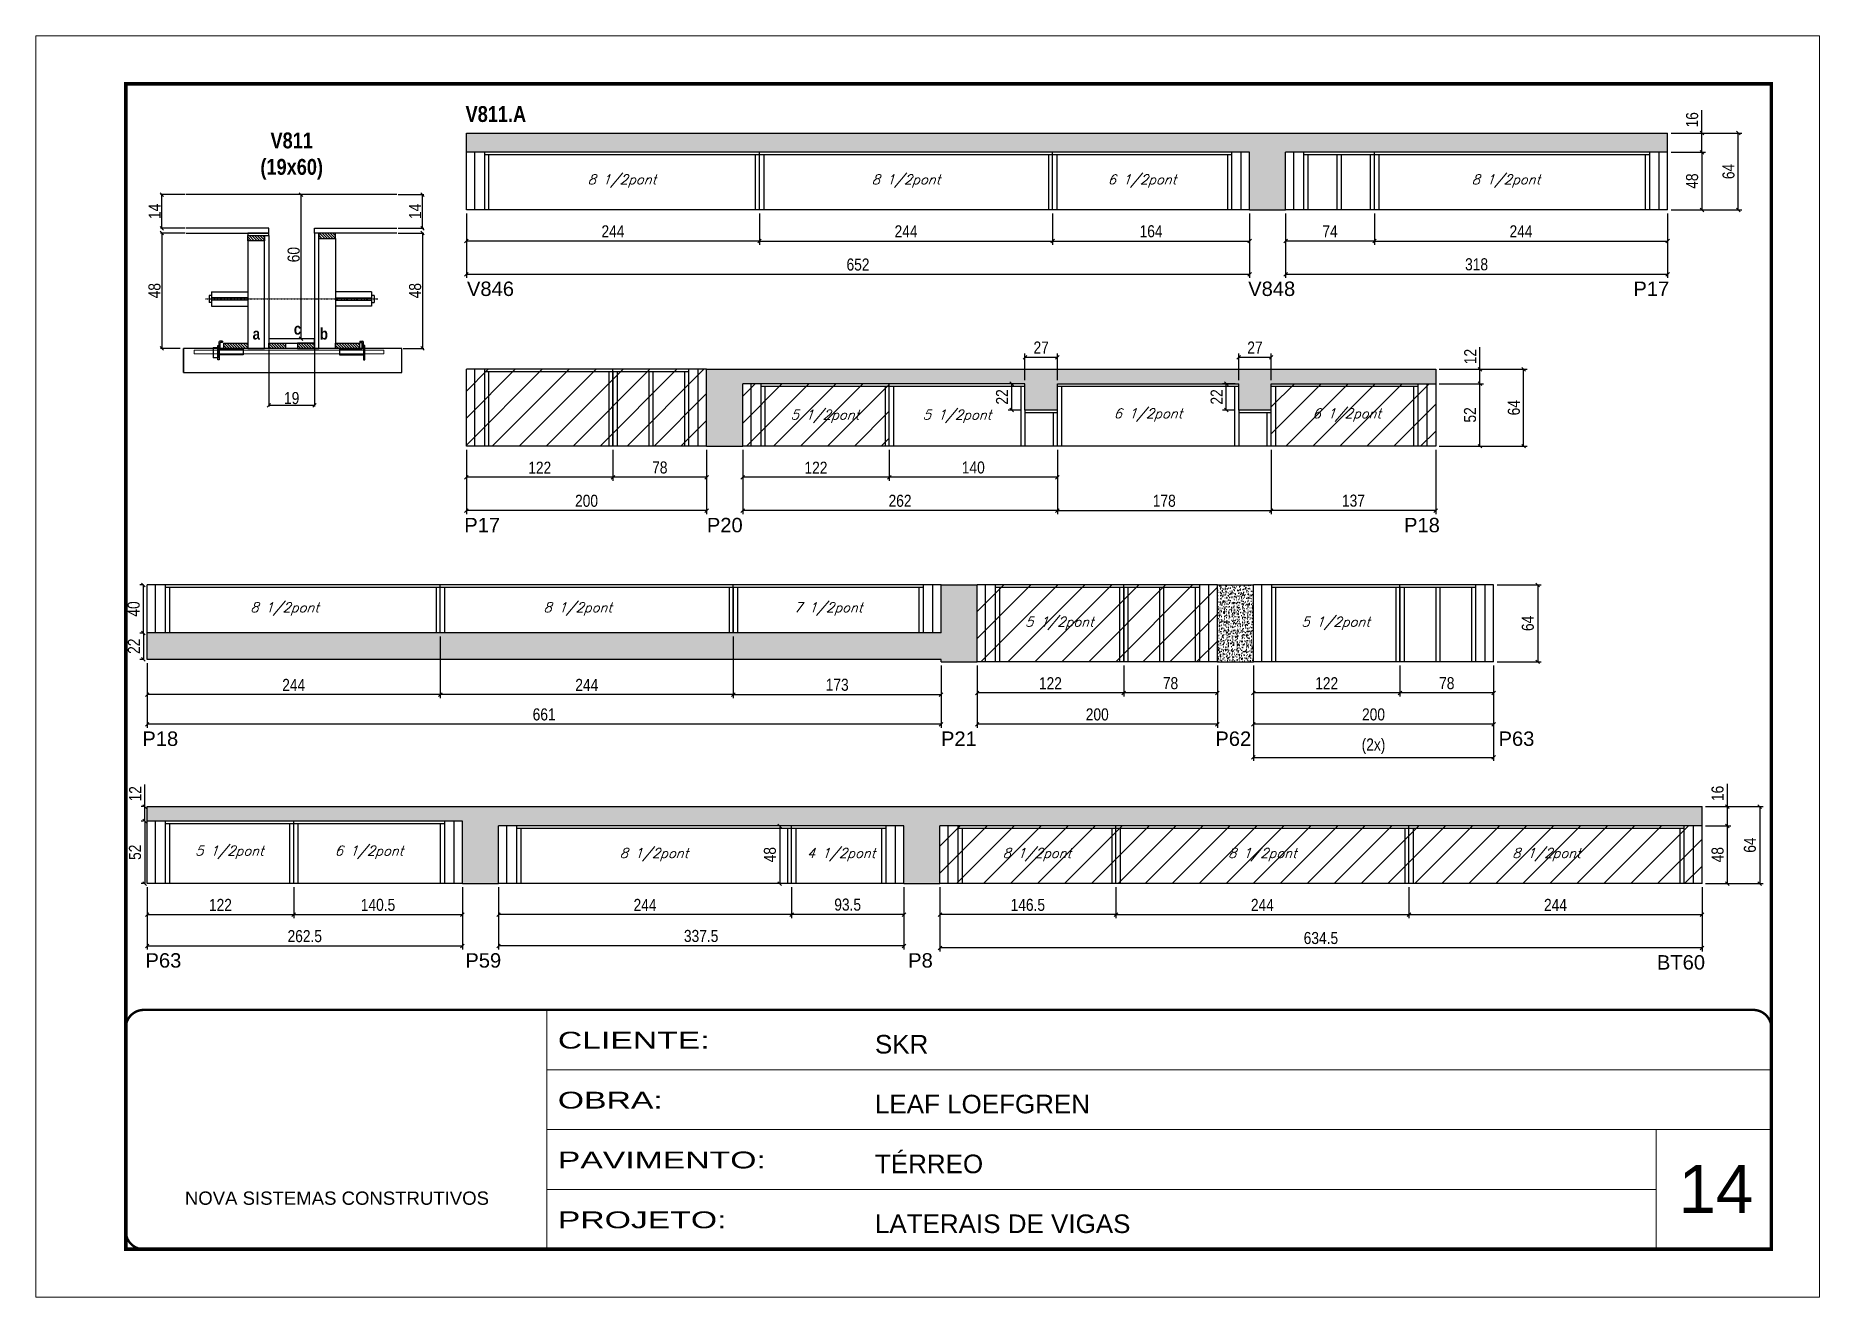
# Model space of a CAD drawing. Extents: x 3309 to 9590, y -2522 to 14608.
# Drawn here: x 4908 to 6393, y 10112 to 11162 of the extents above; entities that cross this region are included whole.
import ezdxf

# ---------------------------------------------------------------- set-up
doc = ezdxf.new("R2010")
doc.units = 0
for name, pattern in [('CONTINUO', [0]), ('DASHED', [0.75, 0.5, -0.25]), ('HIDDEN', [0.375, 0.25, -0.125])]:
    doc.linetypes.add(name, pattern=pattern)
for name, color, linetype in [('5', 5, 'Continuous'), ('barrote', 251, 'Continuous'), ('COTA', 241, 'Continuous'), ('detalhes', 4, 'Continuous'), ('NOMENCLATURA', 7, 'Continuous'), ('Painéis', 200, 'Continuous'), ('presilha', 1, 'Continuous'), ('SARR_2.2x10', 60, 'Continuous'), ('SARR_2.2x7', 40, 'Continuous'), ('SARR_3.5x7', 81, 'Continuous'), ('TENSOR', 3, 'Continuous'), ('texto', 7, 'Continuous')]:
    doc.layers.add(name, color=color, linetype=linetype)
for name, color, linetype, lineweight in [('CARIMBO', 255, 'Continuous', 9), ('CONCRETO', 251, 'Continuous', 25), ('Folhas', 255, 'Continuous', 9), ('Hachura', 251, 'Continuous', 9), ('SARRAFO DE PRESSAO', 251, 'DASHED', 9), ('SCO-___-LAJ', 2, 'Continuous', 0)]:
    doc.layers.add(name, color=color, linetype=linetype, lineweight=lineweight)
doc.styles.add('ARIAL', font='arial.ttf')
doc.styles.add('COTA TECNICA', font='techl___.ttf', dxfattribs={"height": 10})
doc.styles.add('COTA TECNICA 2X', font='techl___.ttf', dxfattribs={"height": 10})
doc.styles.add('Romans', font='romans.shx')
doc.styles.get("Standard").update_dxf_attribs({"font": 'arial.ttf'})
doc.styles.add('TECNICA', font='techb___.ttf', dxfattribs={"height": 10})
doc.styles.add('Tecnologia', font='')
doc.styles.get('Tecnologia').set_extended_font_data('Forgotten Futurist')
doc.dimstyles.new('PAINEL', dxfattribs={"dimtxt": 10, "dimasz": 3, "dimexe": 3, "dimexo": 3, "dimgap": 3, "dimtad": 1, "dimdec": 1, "dimzin": 12, "dimdsep": 46, "dimtxsty": 'COTA TECNICA', "dimblk1": 'OBLIQUE', "dimblk2": 'OBLIQUE', "dimsah": 1, "dimcen": 0.9, "dimclrd": 4, "dimclre": 4, "dimclrt": 240, "dimadec": 1, "dimazin": 3, "dimtfac": 1, "dimtdec": 1, "dimtmove": 0, "dimatfit": 3, "dimfxl": 1, "dimtolj": 1, "dimtzin": 12, "dimarcsym": 0})
doc.dimstyles.new('SECAO', dxfattribs={"dimscale": 0.333333, "dimtxt": 5, "dimasz": 9, "dimexe": 3, "dimexo": 3, "dimgap": 3, "dimtad": 1, "dimdec": 1, "dimlfac": 0.5, "dimzin": 12, "dimdsep": 46, "dimtxsty": 'COTA TECNICA 2X', "dimblk1": 'OBLIQUE', "dimblk2": 'OBLIQUE', "dimsah": 1, "dimcen": 0.9, "dimclrd": 4, "dimclre": 4, "dimclrt": 240, "dimadec": 1, "dimazin": 3, "dimtfac": 1, "dimtdec": 1, "dimtmove": 0, "dimatfit": 3, "dimfxl": 1, "dimtolj": 1, "dimtzin": 12, "dimarcsym": 0})
pattern_1 = [(135, (38337.5286, -112610.3006), (-1.122532015, -1.122532015), [])]

msp = doc.modelspace()

# ---------------------------------------------------------------- texts
at = {"layer": '5', "linetype": 'Continuous'}
for s, rotation, p in [('V846', 0.00004, (5266.94, 10945.5, 0)), ('V848', 0.00004, (5917.37, 10945.5, 0)), ('P17', 359.99996, (6238.07, 10945.5, 0)), ('P17', 0.00004, (5264.7, 10748.85, 0)), ('P20', 0.00004, (5466.67, 10748.85, 0)), ('P18', 0.00004, (6047.11, 10748.85, 0)), ('P18', 359.99996, (4996.7, 10571.06, 0)), ('P21', 359.99996, (5661.6, 10571.06, 0)), ('P62', 359.99996, (5890.04, 10571.06, 0)), ('P63', 359.99996, (6125.8, 10571.06, 0)), ('P63', 359.99996, (4999.3, 10386.54, 0)), ('P59', 359.99996, (5265.61, 10386.54, 0)), ('P8', 359.99996, (5634.28, 10386.54, 0)), ('BT60', 0.00004, (6257.65, 10384.9, 0))]:
    msp.add_text(s, height=12, rotation=rotation, dxfattribs=at).set_placement(p)
at = {"layer": 'CARIMBO', "style": 'ARIAL'}
msp.add_text('14', height=40, dxfattribs=at).set_placement((6275.73, 10182.28))
at = {"layer": 'detalhes', "style": 'TECNICA'}
for s, p in [('a', (5088.52, 10909.23)), ('c', (5122.81, 10913.34)), ('b', (5144.49, 10909.22))]:
    msp.add_text(s, height=9.6, dxfattribs=at).set_placement(p)
at = {"layer": 'NOMENCLATURA', "style": 'TECNICA'}
msp.add_text('V811.A', height=13.2, dxfattribs=at).set_placement((5265.78, 11090.33, 0))
at = {"layer": 'NOMENCLATURA', "insert": (5121.02, 11081.56), "char_height": 13.2, "attachment_point": 2, "style": 'TECNICA'}
msp.add_mtext_dynamic_manual_height_columns('V811\\P(19x60)', width=300.2766, gutter_width=1, heights=[0], dxfattribs=at)
at = {"layer": 'texto', "color": 2, "char_height": 8, "attachment_point": 5, "style": 'Romans'}
for s, insert in [('{\\Q19;\\C256;8 1/2pont}', (5396, 11041.14, 0)), ('{\\Q19;\\C256;8 1/2pont}', (5632.5, 11041.14, 0)), ('{\\Q19;\\C256;6 1/2pont}', (5829, 11041.14, 0)), ('{\\Q19;\\C256;8 1/2pont}', (6131.97, 11041.14, 0)), ('{\\Q19;\\C256;5 1/2pont}', (5565, 10845.38, 0)), ('{\\Q19;\\C256;5 1/2pont}', (5675, 10845.38, 0)), ('{\\Q19;\\C256;6 1/2pont}', (5834, 10846.48, 0)), ('{\\Q19;\\C256;6 1/2pont}', (5999.5, 10846.48, 0)), ('{\\Q19;\\C256;8 1/2pont}', (5115.2, 10685.05, 0)), ('{\\Q19;\\C256;8 1/2pont}', (5359.2, 10685.05, 0)), ('{\\Q19;\\C256;7 1/2pont}', (5567.7, 10685.05, 0)), ('{\\Q19;\\C256;5 1/2pont}', (5760.2, 10673.05, 0)), ('{\\Q19;\\C256;5 1/2pont}', (5990.2, 10673.05, 0)), ('{\\Q19;\\C256;5 1/2pont}', (5069.2, 10482.53, 0)), ('{\\Q19;\\C256;6 1/2pont}', (5185.45, 10482.53, 0)), ('{\\Q19;\\C256;8 1/2pont}', (5422.7, 10480.53, 0)), ('{\\Q19;\\C256;4 1/2pont}', (5578.45, 10480.53, 0)), ('{\\Q19;\\C256;8 1/2pont}', (5741.45, 10480.53, 0)), ('{\\Q19;\\C256;8 1/2pont}', (5929.2, 10480.53, 0)), ('{\\Q19;\\C256;8 1/2pont}', (6165.7, 10480.53, 0))]:
    msp.add_mtext(s, dxfattribs=dict(at, insert=insert))

# ---------------------------------------------------------------- blocks, each defined once
blk = doc.blocks.new('9999999999')
at = {"color": 30, "linetype": 'CONTINUO'}
for p, q in [((98564.6, 34230.2), (98564.6, 34429.4)), ((98564.6, 34379.6), (99584, 34379.6)), ((98564.6, 34329.8), (99488, 34329.8)), ((99584, 34329.8), (99488, 34329.8)), ((99488, 34329.8), (99488, 34230.2)), ((98564.6, 34280), (99488, 34280))]:
    blk.add_line(p, q, dxfattribs=at)
at = {"color": 30, "linetype": 'CONTINUO', "const_width": 2}
blk.add_lwpolyline([(99584, 34230.2), (99584, 34414.4, 0.414214), (99569, 34429.4), (98229, 34429.4, 0.414214), (98214, 34414.4), (98214, 34245.2, 0.414214), (98229, 34230.2), (99584, 34230.2)], format="xyb", dxfattribs=at)
at = {"layer": 'Folhas'}
blk.add_lwpolyline([(98139, 34190.2), (99624, 34190.2), (99624, 35240.2), (98139, 35240.2)], close=True, dxfattribs=at)
at = {"layer": 'Folhas', "color": 30, "const_width": 3}
blk.add_lwpolyline([(98214, 34230.2), (99584, 34230.2), (99584, 35200.2), (98214, 35200.2)], close=True, dxfattribs=at)
at = {"color": 7, "linetype": 'Continuous', "ltscale": 5, "style": 'ARIAL'}
for s, height, p in [('SKR', 15.48, (98837.7, 34393.1)), ('LEAF LOEFGREN', 15.483, (98837.7, 34343.3)), ('TÉRREO', 15.48, (98837.7, 34293.5)), ('NOVA SISTEMAS CONSTRUTIVOS', 11.059, (98263.2, 34267.2)), ('LATERAIS DE VIGAS', 15.483, (98837.7, 34243.7))]:
    blk.add_text(s, height=height, dxfattribs=at).set_placement(p)
at = {"layer": 'Folhas', "color": 7, "style": 'Tecnologia', "width": 1.5}
for s, p in [('CLIENTE:', (98573.7, 34397.2)), ('OBRA:', (98573.7, 34347.3)), ('PAVIMENTO:', (98573.7, 34297.5)), ('PROJETO:', (98573.7, 34247.7))]:
    blk.add_text(s, height=14, dxfattribs=at).set_placement(p)
blk = doc.blocks.new('_Oblique')
at = {"color": 0, "linetype": 'ByBlock', "lineweight": -2}
blk.add_line((-0.5, -0.5), (0.5, 0.5), dxfattribs=at)
blk = doc.blocks.new('*D1735')
at = {"layer": 'COTA', "color": 4, "lineweight": -2, "transparency": 16777216}
for p, q in [((5102, 10900.9), (5102, 10853.4)), ((5140, 10900.9), (5140, 10853.4)), ((5140, 10854.4), (5102, 10854.4))]:
    blk.add_line(p, q, dxfattribs=at)
at = {"layer": 'Defpoints', "color": 0, "transparency": 16777216}
for p in [(5102, 10901.9), (5140, 10901.9), (5102, 10854.4)]:
    blk.add_point(p, dxfattribs=at)
at = {"layer": 'COTA', "color": 4, "lineweight": -2, "transparency": 16777216, "xscale": 3, "yscale": 3, "zscale": 3, "rotation": 180}
blk.add_blockref('_Oblique', (5102, 10854.4), dxfattribs=at)
at = {"layer": 'COTA', "color": 4, "lineweight": -2, "transparency": 16777216, "xscale": 3, "yscale": 3, "zscale": 3}
blk.add_blockref('_Oblique', (5140, 10854.4), dxfattribs=at)
at = {"layer": 'COTA', "color": 240, "transparency": 16777216, "insert": (5121, 10860.5), "char_height": 10, "attachment_point": 5, "style": 'COTA TECNICA 2X'}
blk.add_mtext('\\A1;19', dxfattribs=at)
blk = doc.blocks.new('PRESILHA METÁLICA 1')
at = {"layer": 'presilha'}
for p, q in [((0, 13), (6, 13)), ((0, 13), (0, 0)), ((6, 0), (0, 0)), ((6, 15.5), (7.5, 15.5)), ((6, -2.5), (6, 15.5)), ((6, 13), (6, 0)), ((7.5, 10.6), (7.5, 19.9)), ((7.5, 15.5), (7.5, -2.5)), ((37.5, 4.1), (7.5, 4.1)), ((12, 21), (8.6, 21)), ((9, 11.6), (9, 18.9)), ((12, 19.5), (9.6, 19.5)), ((37.5, 11), (9.6, 11)), ((12, 21), (12, 19.5)), ((37.5, 11), (37.5, 4.1)), ((7.5, -2.5), (6, -2.5))]:
    blk.add_line(p, q, dxfattribs=at)
for centre, radius, start, end in [((8.6, 19.9), 1.14, 90, 180), ((9.6, 18.9), 0.57, 90, 180), ((9.6, 11.6), 0.57, 180, 270)]:
    blk.add_arc(centre, radius, start, end, dxfattribs=at)
blk = doc.blocks.new('PRESILHA METÁLICA 2')
at = {"layer": 'presilha'}
for p, q in [((-5.2, 23.5), (-5.2, 22)), ((-5.2, 23.5), (-1.9, 23.5)), ((-0.8, 14.6), (-0.8, 22.4)), ((-30.8, 13.5), (-30.8, 6.6)), ((-30.8, 13.5), (-2.8, 13.5)), ((-30.8, 6.6), (-0.8, 6.6)), ((-5.2, 22), (-2.8, 22)), ((-2.2, 14.1), (-2.2, 21.4)), ((0.8, 18), (-0.8, 18)), ((-0.8, 18), (-0.8, 0)), ((-0.8, 0), (0.8, 0)), ((0.8, 0), (0.8, 18))]:
    blk.add_line(p, q, dxfattribs=at)
for centre, radius, start, end in [((-1.9, 22.4), 1.14, 0, 90), ((-2.8, 21.4), 0.57, 0, 90), ((-2.8, 14.1), 0.57, 270, 0)]:
    blk.add_arc(centre, radius, start, end, dxfattribs=at)
blk = doc.blocks.new('*D1736')
at = {"layer": 'COTA', "color": 4, "lineweight": -2, "transparency": 16777216}
for p, q in [((5032.3, 10997.9), (5011.9, 10997.9)), ((5012.9, 10997.9), (5012.9, 10901.9)), ((5028.2, 10901.9), (5011.9, 10901.9))]:
    blk.add_line(p, q, dxfattribs=at)
at = {"layer": 'Defpoints', "color": 0, "transparency": 16777216}
for p in [(5033.3, 10997.9), (5012.9, 10901.9), (5029.2, 10901.9)]:
    blk.add_point(p, dxfattribs=at)
at = {"layer": 'COTA', "color": 4, "lineweight": -2, "transparency": 16777216, "xscale": 3, "yscale": 3, "zscale": 3}
for p, rotation in [((5012.9, 10997.9), 90), ((5012.9, 10901.9), 270)]:
    blk.add_blockref('_Oblique', p, dxfattribs=dict(at, rotation=rotation))
at = {"layer": 'COTA', "color": 240, "transparency": 16777216, "insert": (5006.8, 10949.9), "char_height": 10, "attachment_point": 5, "rotation": 90, "style": 'COTA TECNICA 2X'}
blk.add_mtext('\\A1;48', dxfattribs=at)
blk = doc.blocks.new('*D1737')
at = {"layer": 'COTA', "color": 4, "lineweight": -2, "transparency": 16777216}
for p, q in [((5209.7, 10997.9), (5230.9, 10997.9)), ((5229.9, 10997.9), (5229.9, 10901.9)), ((5213.8, 10901.9), (5230.9, 10901.9))]:
    blk.add_line(p, q, dxfattribs=at)
at = {"layer": 'Defpoints', "color": 0, "transparency": 16777216}
for p in [(5208.7, 10997.9), (5212.8, 10901.9), (5229.9, 10901.9)]:
    blk.add_point(p, dxfattribs=at)
at = {"layer": 'COTA', "color": 4, "lineweight": -2, "transparency": 16777216, "xscale": 3, "yscale": 3, "zscale": 3}
for p, rotation in [((5229.9, 10997.9), 90), ((5229.9, 10901.9), 270)]:
    blk.add_blockref('_Oblique', p, dxfattribs=dict(at, rotation=rotation))
at = {"layer": 'COTA', "color": 240, "transparency": 16777216, "insert": (5223.8, 10949.9), "char_height": 10, "attachment_point": 5, "rotation": 90, "style": 'COTA TECNICA 2X'}
blk.add_mtext('\\A1;48', dxfattribs=at)
blk = doc.blocks.new('*D1738')
at = {"layer": 'COTA', "color": 4, "lineweight": -2, "transparency": 16777216}
for p, q in [((5139, 11029.9), (5127.8, 11029.9)), ((5128.8, 10909.9), (5128.8, 11029.9)), ((5139, 10909.9), (5127.8, 10909.9))]:
    blk.add_line(p, q, dxfattribs=at)
at = {"layer": 'Defpoints', "color": 0, "transparency": 16777216}
for p in [(5128.8, 11029.9), (5140, 11029.9), (5140, 10909.9)]:
    blk.add_point(p, dxfattribs=at)
at = {"layer": 'COTA', "color": 4, "lineweight": -2, "transparency": 16777216, "xscale": 3, "yscale": 3, "zscale": 3}
for p, rotation in [((5128.8, 11029.9), 90), ((5128.8, 10909.9), 270)]:
    blk.add_blockref('_Oblique', p, dxfattribs=dict(at, rotation=rotation))
at = {"layer": 'COTA', "color": 240, "transparency": 16777216, "insert": (5122.7, 10979.9), "char_height": 10, "attachment_point": 5, "rotation": 90, "style": 'COTA TECNICA 2X'}
blk.add_mtext('\\A1;60', dxfattribs=at)
blk = doc.blocks.new('*D1739')
at = {"layer": 'COTA', "color": 4, "lineweight": -2, "transparency": 16777216}
for p, q in [((5209.7, 11029.9), (5230.9, 11029.9)), ((5229.9, 11001.9), (5229.9, 11029.9)), ((5209.7, 11001.9), (5230.9, 11001.9))]:
    blk.add_line(p, q, dxfattribs=at)
at = {"layer": 'Defpoints', "color": 0, "transparency": 16777216}
for p in [(5208.7, 11029.9), (5229.9, 11029.9), (5208.7, 11001.9)]:
    blk.add_point(p, dxfattribs=at)
at = {"layer": 'COTA', "color": 4, "lineweight": -2, "transparency": 16777216, "xscale": 3, "yscale": 3, "zscale": 3}
for p, rotation in [((5229.9, 11029.9), 90), ((5229.9, 11001.9), 270)]:
    blk.add_blockref('_Oblique', p, dxfattribs=dict(at, rotation=rotation))
at = {"layer": 'COTA', "color": 240, "transparency": 16777216, "insert": (5223.8, 11015.9), "char_height": 10, "attachment_point": 5, "rotation": 90, "style": 'COTA TECNICA 2X'}
blk.add_mtext('\\A1;14', dxfattribs=at)
blk = doc.blocks.new('*D1740')
at = {"layer": 'COTA', "color": 4, "lineweight": -2, "transparency": 16777216}
for p, q in [((5032.3, 11029.9), (5011.9, 11029.9)), ((5012.9, 11001.9), (5012.9, 11029.9)), ((5032.3, 11001.9), (5011.9, 11001.9))]:
    blk.add_line(p, q, dxfattribs=at)
at = {"layer": 'Defpoints', "color": 0, "transparency": 16777216}
for p in [(5012.9, 11029.9), (5033.3, 11029.9), (5033.3, 11001.9)]:
    blk.add_point(p, dxfattribs=at)
at = {"layer": 'COTA', "color": 4, "lineweight": -2, "transparency": 16777216, "xscale": 3, "yscale": 3, "zscale": 3}
for p, rotation in [((5012.9, 11029.9), 90), ((5012.9, 11001.9), 270)]:
    blk.add_blockref('_Oblique', p, dxfattribs=dict(at, rotation=rotation))
at = {"layer": 'COTA', "color": 240, "transparency": 16777216, "insert": (5006.9, 11015.9), "char_height": 10, "attachment_point": 5, "rotation": 90, "style": 'COTA TECNICA 2X'}
blk.add_mtext('\\A1;14', dxfattribs=at)
blk = doc.blocks.new('*D1741')
at = {"layer": 'COTA', "color": 4, "linetype": 'ByBlock', "lineweight": -2, "transparency": 16777216}
for p, q in [((5266.5, 11014.1), (5266.5, 10988.2)), ((5510.5, 11014.1), (5510.5, 10988.2)), ((5510.5, 10991.2), (5266.5, 10991.2))]:
    blk.add_line(p, q, dxfattribs=at)
at = {"layer": 'Defpoints', "color": 0, "linetype": 'ByBlock', "transparency": 16777216}
for p in [(5266.5, 11017.1), (5510.5, 11017.1), (5266.5, 10991.2)]:
    blk.add_point(p, dxfattribs=at)
at = {"layer": 'COTA', "color": 4, "linetype": 'ByBlock', "lineweight": -2, "transparency": 16777216, "xscale": 3, "yscale": 3, "zscale": 3, "rotation": 180}
blk.add_blockref('_Oblique', (5266.5, 10991.2), dxfattribs=at)
at = {"layer": 'COTA', "color": 4, "linetype": 'ByBlock', "lineweight": -2, "transparency": 16777216, "xscale": 3, "yscale": 3, "zscale": 3}
blk.add_blockref('_Oblique', (5510.5, 10991.2), dxfattribs=at)
at = {"layer": 'COTA', "color": 240, "linetype": 'ByBlock', "transparency": 16777216, "insert": (5388.5, 10999.3), "char_height": 10, "attachment_point": 5, "style": 'COTA TECNICA'}
blk.add_mtext('\\A1;244', dxfattribs=at)
blk = doc.blocks.new('*D1743')
at = {"layer": 'COTA', "color": 4, "linetype": 'ByBlock', "lineweight": -2, "transparency": 16777216}
for p, q in [((5266.5, 11014.1), (5266.5, 10960.5)), ((5918.5, 11014.1), (5918.5, 10960.5)), ((5918.5, 10963.5), (5266.5, 10963.5))]:
    blk.add_line(p, q, dxfattribs=at)
at = {"layer": 'Defpoints', "color": 0, "linetype": 'ByBlock', "transparency": 16777216}
for p in [(5266.5, 11017.1), (5918.5, 11017.1), (5266.5, 10963.5)]:
    blk.add_point(p, dxfattribs=at)
at = {"layer": 'COTA', "color": 4, "linetype": 'ByBlock', "lineweight": -2, "transparency": 16777216, "xscale": 3, "yscale": 3, "zscale": 3, "rotation": 180}
blk.add_blockref('_Oblique', (5266.5, 10963.5), dxfattribs=at)
at = {"layer": 'COTA', "color": 4, "linetype": 'ByBlock', "lineweight": -2, "transparency": 16777216, "xscale": 3, "yscale": 3, "zscale": 3}
blk.add_blockref('_Oblique', (5918.5, 10963.5), dxfattribs=at)
at = {"layer": 'COTA', "color": 240, "linetype": 'ByBlock', "transparency": 16777216, "insert": (5592.5, 10971.6), "char_height": 10, "attachment_point": 5, "style": 'COTA TECNICA'}
blk.add_mtext('\\A1;652', dxfattribs=at)
blk = doc.blocks.new('*D1742')
at = {"layer": 'COTA', "color": 4, "lineweight": -2, "transparency": 16777216}
for p, q in [((5510.5, 11014.1), (5510.5, 10988.2)), ((5754.5, 11014.1), (5754.5, 10988.2)), ((5510.5, 10991.2), (5754.5, 10991.2))]:
    blk.add_line(p, q, dxfattribs=at)
at = {"layer": 'Defpoints', "color": 0, "transparency": 16777216}
for p in [(5510.5, 11017.1, 0), (5754.5, 11017.1, 0), (5754.5, 10991.2)]:
    blk.add_point(p, dxfattribs=at)
at = {"layer": 'COTA', "color": 4, "lineweight": -2, "transparency": 16777216, "xscale": 3, "yscale": 3, "zscale": 3, "rotation": 180}
blk.add_blockref('_Oblique', (5510.5, 10991.2), dxfattribs=at)
at = {"layer": 'COTA', "color": 4, "lineweight": -2, "transparency": 16777216, "xscale": 3, "yscale": 3, "zscale": 3}
blk.add_blockref('_Oblique', (5754.5, 10991.2), dxfattribs=at)
at = {"layer": 'COTA', "color": 240, "transparency": 16777216, "insert": (5632.5, 10999.3), "char_height": 10, "attachment_point": 5, "style": 'COTA TECNICA'}
blk.add_mtext('\\A1;244', dxfattribs=at)
blk = doc.blocks.new('*D1744')
at = {"layer": 'COTA', "color": 4, "lineweight": -2, "transparency": 16777216}
for p, q in [((5754.5, 11014.1), (5754.5, 10988.2)), ((5918.5, 11014.1), (5918.5, 10988.2)), ((5754.5, 10991.2), (5918.5, 10991.2))]:
    blk.add_line(p, q, dxfattribs=at)
at = {"layer": 'Defpoints', "color": 0, "transparency": 16777216}
for p in [(5754.5, 11017.1, 0), (5918.5, 11017.1, 0), (5918.5, 10991.2)]:
    blk.add_point(p, dxfattribs=at)
at = {"layer": 'COTA', "color": 4, "lineweight": -2, "transparency": 16777216, "xscale": 3, "yscale": 3, "zscale": 3, "rotation": 180}
blk.add_blockref('_Oblique', (5754.5, 10991.2), dxfattribs=at)
at = {"layer": 'COTA', "color": 4, "lineweight": -2, "transparency": 16777216, "xscale": 3, "yscale": 3, "zscale": 3}
blk.add_blockref('_Oblique', (5918.5, 10991.2), dxfattribs=at)
at = {"layer": 'COTA', "color": 240, "transparency": 16777216, "insert": (5836.5, 10999.3), "char_height": 10, "attachment_point": 5, "style": 'COTA TECNICA'}
blk.add_mtext('\\A1;164', dxfattribs=at)
blk = doc.blocks.new('*D1745')
at = {"layer": 'COTA', "color": 4, "linetype": 'ByBlock', "lineweight": -2, "transparency": 16777216}
for p, q in [((5948.5, 11014.1), (5948.5, 10988.2)), ((6022.5, 11014.1), (6022.5, 10988.2)), ((6022.5, 10991.2), (5948.5, 10991.2))]:
    blk.add_line(p, q, dxfattribs=at)
at = {"layer": 'Defpoints', "color": 0, "linetype": 'ByBlock', "transparency": 16777216}
for p in [(5948.5, 11017.1), (6022.5, 11017.1), (5948.5, 10991.2)]:
    blk.add_point(p, dxfattribs=at)
at = {"layer": 'COTA', "color": 4, "linetype": 'ByBlock', "lineweight": -2, "transparency": 16777216, "xscale": 3, "yscale": 3, "zscale": 3, "rotation": 180}
blk.add_blockref('_Oblique', (5948.5, 10991.2), dxfattribs=at)
at = {"layer": 'COTA', "color": 4, "linetype": 'ByBlock', "lineweight": -2, "transparency": 16777216, "xscale": 3, "yscale": 3, "zscale": 3}
blk.add_blockref('_Oblique', (6022.5, 10991.2), dxfattribs=at)
at = {"layer": 'COTA', "color": 240, "linetype": 'ByBlock', "transparency": 16777216, "insert": (5985.5, 10999.3), "char_height": 10, "attachment_point": 5, "style": 'COTA TECNICA'}
blk.add_mtext('\\A1;74', dxfattribs=at)
blk = doc.blocks.new('*D1747')
at = {"layer": 'COTA', "color": 4, "linetype": 'ByBlock', "lineweight": -2, "transparency": 16777216}
for p, q in [((5948.5, 11014.1), (5948.5, 10960.5)), ((6266.5, 11014.1), (6266.5, 10960.5)), ((6266.5, 10963.5), (5948.5, 10963.5))]:
    blk.add_line(p, q, dxfattribs=at)
at = {"layer": 'Defpoints', "color": 0, "linetype": 'ByBlock', "transparency": 16777216}
for p in [(5948.5, 11017.1), (6266.5, 11017.1), (5948.5, 10963.5)]:
    blk.add_point(p, dxfattribs=at)
at = {"layer": 'COTA', "color": 4, "linetype": 'ByBlock', "lineweight": -2, "transparency": 16777216, "xscale": 3, "yscale": 3, "zscale": 3, "rotation": 180}
blk.add_blockref('_Oblique', (5948.5, 10963.5), dxfattribs=at)
at = {"layer": 'COTA', "color": 4, "linetype": 'ByBlock', "lineweight": -2, "transparency": 16777216, "xscale": 3, "yscale": 3, "zscale": 3}
blk.add_blockref('_Oblique', (6266.5, 10963.5), dxfattribs=at)
at = {"layer": 'COTA', "color": 240, "linetype": 'ByBlock', "transparency": 16777216, "insert": (6107.5, 10971.8), "char_height": 10, "attachment_point": 5, "style": 'COTA TECNICA'}
blk.add_mtext('\\A1;318', dxfattribs=at)
blk = doc.blocks.new('*D1746')
at = {"layer": 'COTA', "color": 4, "lineweight": -2, "transparency": 16777216}
for p, q in [((6022.5, 11014.1), (6022.5, 10988.2)), ((6266.5, 11014.1), (6266.5, 10988.2)), ((6022.5, 10991.2), (6266.5, 10991.2))]:
    blk.add_line(p, q, dxfattribs=at)
at = {"layer": 'Defpoints', "color": 0, "transparency": 16777216}
for p in [(6022.5, 11017.1, 0), (6266.5, 11017.1, 0), (6266.5, 10991.2)]:
    blk.add_point(p, dxfattribs=at)
at = {"layer": 'COTA', "color": 4, "lineweight": -2, "transparency": 16777216, "xscale": 3, "yscale": 3, "zscale": 3, "rotation": 180}
blk.add_blockref('_Oblique', (6022.5, 10991.2), dxfattribs=at)
at = {"layer": 'COTA', "color": 4, "lineweight": -2, "transparency": 16777216, "xscale": 3, "yscale": 3, "zscale": 3}
blk.add_blockref('_Oblique', (6266.5, 10991.2), dxfattribs=at)
at = {"layer": 'COTA', "color": 240, "transparency": 16777216, "insert": (6144.5, 10999.3), "char_height": 10, "attachment_point": 5, "style": 'COTA TECNICA'}
blk.add_mtext('\\A1;244', dxfattribs=at)
blk = doc.blocks.new('*D1748')
at = {"layer": 'COTA', "color": 4, "lineweight": -2, "transparency": 16777216}
for p, q in [((6269.5, 11065.1), (6298.1, 11065.1)), ((6295.1, 11065.1), (6295.1, 11017.1)), ((6269.5, 11017.1), (6298.1, 11017.1))]:
    blk.add_line(p, q, dxfattribs=at)
at = {"layer": 'Defpoints', "color": 0, "transparency": 16777216}
for p in [(6266.5, 11065.1, 0), (6266.5, 11017.1, 0), (6295.1, 11017.1)]:
    blk.add_point(p, dxfattribs=at)
at = {"layer": 'COTA', "color": 4, "lineweight": -2, "transparency": 16777216, "xscale": 3, "yscale": 3, "zscale": 3}
for p, rotation in [((6295.1, 11065.1), 90), ((6295.1, 11017.1), 270)]:
    blk.add_blockref('_Oblique', p, dxfattribs=dict(at, rotation=rotation))
at = {"layer": 'COTA', "color": 240, "transparency": 16777216, "insert": (6287, 11041.1), "char_height": 10, "attachment_point": 5, "rotation": 90, "style": 'COTA TECNICA'}
blk.add_mtext('\\A1;48', dxfattribs=at)
blk = doc.blocks.new('*D1749')
at = {"layer": 'COTA', "color": 4, "lineweight": -2, "transparency": 16777216}
for p, q in [((6295.1, 11081.1), (6295.1, 11100.2)), ((6269.5, 11081.1), (6298.1, 11081.1)), ((6295.1, 11065.1), (6295.1, 11081.1)), ((6269.5, 11065.1), (6298.1, 11065.1))]:
    blk.add_line(p, q, dxfattribs=at)
at = {"layer": 'Defpoints', "color": 0, "transparency": 16777216}
for p in [(6266.5, 11081.1, 0), (6295.1, 11081.1), (6266.5, 11065.1, 0)]:
    blk.add_point(p, dxfattribs=at)
at = {"layer": 'COTA', "color": 4, "lineweight": -2, "transparency": 16777216, "xscale": 3, "yscale": 3, "zscale": 3}
for p, rotation in [((6295.1, 11081.1), 90), ((6295.1, 11065.1), 270)]:
    blk.add_blockref('_Oblique', p, dxfattribs=dict(at, rotation=rotation))
at = {"layer": 'COTA', "color": 240, "transparency": 16777216, "insert": (6287, 11092.1), "char_height": 10, "attachment_point": 5, "rotation": 90, "style": 'COTA TECNICA'}
blk.add_mtext('\\A1;16', dxfattribs=at)
blk = doc.blocks.new('*D1750')
at = {"layer": 'COTA', "color": 4, "lineweight": -2, "transparency": 16777216}
for p, q in [((6269.5, 11081.1), (6328.4, 11081.1)), ((6325.4, 11017.1), (6325.4, 11081.1)), ((6269.5, 11017.1), (6328.4, 11017.1))]:
    blk.add_line(p, q, dxfattribs=at)
at = {"layer": 'Defpoints', "color": 0, "transparency": 16777216}
for p in [(6266.5, 11081.1, 0), (6325.4, 11081.1), (6266.5, 11017.1, 0)]:
    blk.add_point(p, dxfattribs=at)
at = {"layer": 'COTA', "color": 4, "lineweight": -2, "transparency": 16777216, "xscale": 3, "yscale": 3, "zscale": 3}
for p, rotation in [((6325.4, 11081.1), 90), ((6325.4, 11017.1), 270)]:
    blk.add_blockref('_Oblique', p, dxfattribs=dict(at, rotation=rotation))
at = {"layer": 'COTA', "color": 240, "transparency": 16777216, "insert": (6317.3, 11049.1), "char_height": 10, "attachment_point": 5, "rotation": 90, "style": 'COTA TECNICA'}
blk.add_mtext('\\A1;64', dxfattribs=at)
blk = doc.blocks.new('*D1756')
at = {"layer": 'COTA', "color": 4, "linetype": 'ByBlock', "lineweight": -2, "transparency": 16777216}
for p, q in [((5388.5, 10817.5), (5388.5, 10791.6)), ((5466.5, 10817.5), (5466.5, 10791.6)), ((5466.5, 10794.6), (5388.5, 10794.6))]:
    blk.add_line(p, q, dxfattribs=at)
at = {"layer": 'Defpoints', "color": 0, "linetype": 'ByBlock', "transparency": 16777216}
for p in [(5388.5, 10820.5), (5466.5, 10820.5), (5388.5, 10794.6)]:
    blk.add_point(p, dxfattribs=at)
at = {"layer": 'COTA', "color": 4, "linetype": 'ByBlock', "lineweight": -2, "transparency": 16777216, "xscale": 3, "yscale": 3, "zscale": 3, "rotation": 180}
blk.add_blockref('_Oblique', (5388.5, 10794.6), dxfattribs=at)
at = {"layer": 'COTA', "color": 4, "linetype": 'ByBlock', "lineweight": -2, "transparency": 16777216, "xscale": 3, "yscale": 3, "zscale": 3}
blk.add_blockref('_Oblique', (5466.5, 10794.6), dxfattribs=at)
at = {"layer": 'COTA', "color": 240, "linetype": 'ByBlock', "transparency": 16777216, "insert": (5427.5, 10802.7), "char_height": 10, "attachment_point": 5, "style": 'COTA TECNICA'}
blk.add_mtext('\\A1;78', dxfattribs=at)
blk = doc.blocks.new('*D1757')
at = {"layer": 'COTA', "color": 4, "linetype": 'ByBlock', "lineweight": -2, "transparency": 16777216}
for p, q in [((5266.5, 10817.5), (5266.5, 10791.6)), ((5388.5, 10817.5), (5388.5, 10791.6)), ((5388.5, 10794.6), (5266.5, 10794.6))]:
    blk.add_line(p, q, dxfattribs=at)
at = {"layer": 'Defpoints', "color": 0, "linetype": 'ByBlock', "transparency": 16777216}
for p in [(5266.5, 10820.5), (5388.5, 10820.5), (5266.5, 10794.6)]:
    blk.add_point(p, dxfattribs=at)
at = {"layer": 'COTA', "color": 4, "linetype": 'ByBlock', "lineweight": -2, "transparency": 16777216, "xscale": 3, "yscale": 3, "zscale": 3, "rotation": 180}
blk.add_blockref('_Oblique', (5266.5, 10794.6), dxfattribs=at)
at = {"layer": 'COTA', "color": 4, "linetype": 'ByBlock', "lineweight": -2, "transparency": 16777216, "xscale": 3, "yscale": 3, "zscale": 3}
blk.add_blockref('_Oblique', (5388.5, 10794.6), dxfattribs=at)
at = {"layer": 'COTA', "color": 240, "linetype": 'ByBlock', "transparency": 16777216, "insert": (5327.5, 10802.6), "char_height": 10, "attachment_point": 5, "style": 'COTA TECNICA'}
blk.add_mtext('\\A1;122', dxfattribs=at)
blk = doc.blocks.new('*D1758')
at = {"layer": 'COTA', "color": 4, "linetype": 'ByBlock', "lineweight": -2, "transparency": 16777216}
for p, q in [((5266.5, 10817.5), (5266.5, 10763.9)), ((5466.5, 10817.5), (5466.5, 10763.9)), ((5466.5, 10766.9), (5266.5, 10766.9))]:
    blk.add_line(p, q, dxfattribs=at)
at = {"layer": 'Defpoints', "color": 0, "linetype": 'ByBlock', "transparency": 16777216}
for p in [(5266.5, 10820.5), (5466.5, 10820.5), (5266.5, 10766.9)]:
    blk.add_point(p, dxfattribs=at)
at = {"layer": 'COTA', "color": 4, "linetype": 'ByBlock', "lineweight": -2, "transparency": 16777216, "xscale": 3, "yscale": 3, "zscale": 3, "rotation": 180}
blk.add_blockref('_Oblique', (5266.5, 10766.9), dxfattribs=at)
at = {"layer": 'COTA', "color": 4, "linetype": 'ByBlock', "lineweight": -2, "transparency": 16777216, "xscale": 3, "yscale": 3, "zscale": 3}
blk.add_blockref('_Oblique', (5466.5, 10766.9), dxfattribs=at)
at = {"layer": 'COTA', "color": 240, "linetype": 'ByBlock', "transparency": 16777216, "insert": (5366.5, 10775), "char_height": 10, "attachment_point": 5, "style": 'COTA TECNICA'}
blk.add_mtext('\\A1;200', dxfattribs=at)
blk = doc.blocks.new('*D1751')
at = {"layer": 'COTA', "color": 4, "linetype": 'ByBlock', "lineweight": -2, "transparency": 16777216}
for p, q in [((5618.5, 10817.5), (5618.5, 10791.6)), ((5758.5, 10817.5), (5758.5, 10791.6)), ((5758.5, 10794.6), (5618.5, 10794.6))]:
    blk.add_line(p, q, dxfattribs=at)
at = {"layer": 'Defpoints', "color": 0, "linetype": 'ByBlock', "transparency": 16777216}
for p in [(5618.5, 10820.5), (5758.5, 10820.5), (5618.5, 10794.6)]:
    blk.add_point(p, dxfattribs=at)
at = {"layer": 'COTA', "color": 4, "linetype": 'ByBlock', "lineweight": -2, "transparency": 16777216, "xscale": 3, "yscale": 3, "zscale": 3, "rotation": 180}
blk.add_blockref('_Oblique', (5618.5, 10794.6), dxfattribs=at)
at = {"layer": 'COTA', "color": 4, "linetype": 'ByBlock', "lineweight": -2, "transparency": 16777216, "xscale": 3, "yscale": 3, "zscale": 3}
blk.add_blockref('_Oblique', (5758.5, 10794.6), dxfattribs=at)
at = {"layer": 'COTA', "color": 240, "linetype": 'ByBlock', "transparency": 16777216, "insert": (5688.5, 10802.7), "char_height": 10, "attachment_point": 5, "style": 'COTA TECNICA'}
blk.add_mtext('\\A1;140', dxfattribs=at)
blk = doc.blocks.new('*D1752')
at = {"layer": 'COTA', "color": 4, "linetype": 'ByBlock', "lineweight": -2, "transparency": 16777216}
for p, q in [((5496.5, 10817.5), (5496.5, 10791.6)), ((5618.5, 10817.5), (5618.5, 10791.6)), ((5618.5, 10794.6), (5496.5, 10794.6))]:
    blk.add_line(p, q, dxfattribs=at)
at = {"layer": 'Defpoints', "color": 0, "linetype": 'ByBlock', "transparency": 16777216}
for p in [(5496.5, 10820.5), (5618.5, 10820.5), (5496.5, 10794.6)]:
    blk.add_point(p, dxfattribs=at)
at = {"layer": 'COTA', "color": 4, "linetype": 'ByBlock', "lineweight": -2, "transparency": 16777216, "xscale": 3, "yscale": 3, "zscale": 3, "rotation": 180}
blk.add_blockref('_Oblique', (5496.5, 10794.6), dxfattribs=at)
at = {"layer": 'COTA', "color": 4, "linetype": 'ByBlock', "lineweight": -2, "transparency": 16777216, "xscale": 3, "yscale": 3, "zscale": 3}
blk.add_blockref('_Oblique', (5618.5, 10794.6), dxfattribs=at)
at = {"layer": 'COTA', "color": 240, "linetype": 'ByBlock', "transparency": 16777216, "insert": (5557.5, 10802.6), "char_height": 10, "attachment_point": 5, "style": 'COTA TECNICA'}
blk.add_mtext('\\A1;122', dxfattribs=at)
blk = doc.blocks.new('*D1759')
at = {"layer": 'COTA', "color": 4, "linetype": 'ByBlock', "lineweight": -2, "transparency": 16777216}
for p, q in [((5496.5, 10817.5), (5496.5, 10763.9)), ((5758.5, 10817.5), (5758.5, 10763.9)), ((5758.5, 10766.9), (5496.5, 10766.9))]:
    blk.add_line(p, q, dxfattribs=at)
at = {"layer": 'Defpoints', "color": 0, "linetype": 'ByBlock', "transparency": 16777216}
for p in [(5496.5, 10820.5), (5758.5, 10820.5), (5496.5, 10766.9)]:
    blk.add_point(p, dxfattribs=at)
at = {"layer": 'COTA', "color": 4, "linetype": 'ByBlock', "lineweight": -2, "transparency": 16777216, "xscale": 3, "yscale": 3, "zscale": 3, "rotation": 180}
blk.add_blockref('_Oblique', (5496.5, 10766.9), dxfattribs=at)
at = {"layer": 'COTA', "color": 4, "linetype": 'ByBlock', "lineweight": -2, "transparency": 16777216, "xscale": 3, "yscale": 3, "zscale": 3}
blk.add_blockref('_Oblique', (5758.5, 10766.9), dxfattribs=at)
at = {"layer": 'COTA', "color": 240, "linetype": 'ByBlock', "transparency": 16777216, "insert": (5627.5, 10775), "char_height": 10, "attachment_point": 5, "style": 'COTA TECNICA'}
blk.add_mtext('\\A1;262', dxfattribs=at)
blk = doc.blocks.new('*D1760')
at = {"layer": 'COTA', "color": 4, "lineweight": -2, "transparency": 16777216}
for p, q in [((5758.5, 10817.5), (5758.5, 10763.9)), ((5936.5, 10817.5), (5936.5, 10763.9)), ((5758.5, 10766.9), (5936.5, 10766.9))]:
    blk.add_line(p, q, dxfattribs=at)
at = {"layer": 'Defpoints', "color": 0, "transparency": 16777216}
for p in [(5758.5, 10820.5), (5936.5, 10820.5), (5936.5, 10766.9)]:
    blk.add_point(p, dxfattribs=at)
at = {"layer": 'COTA', "color": 4, "lineweight": -2, "transparency": 16777216, "xscale": 3, "yscale": 3, "zscale": 3, "rotation": 180}
blk.add_blockref('_Oblique', (5758.5, 10766.9), dxfattribs=at)
at = {"layer": 'COTA', "color": 4, "lineweight": -2, "transparency": 16777216, "xscale": 3, "yscale": 3, "zscale": 3}
blk.add_blockref('_Oblique', (5936.5, 10766.9), dxfattribs=at)
at = {"layer": 'COTA', "color": 240, "transparency": 16777216, "insert": (5847.5, 10775), "char_height": 10, "attachment_point": 5, "style": 'COTA TECNICA'}
blk.add_mtext('\\A1;178', dxfattribs=at)
blk = doc.blocks.new('*D1761')
at = {"layer": 'COTA', "color": 4, "lineweight": -2, "transparency": 16777216}
for p, q in [((5728.5, 10872.5), (5717.4, 10872.5)), ((5720.4, 10872.5), (5720.4, 10850.5)), ((5728.5, 10850.5), (5717.4, 10850.5))]:
    blk.add_line(p, q, dxfattribs=at)
at = {"layer": 'Defpoints', "color": 0, "transparency": 16777216}
for p in [(5731.5, 10872.5), (5720.4, 10850.5), (5731.5, 10850.5)]:
    blk.add_point(p, dxfattribs=at)
at = {"layer": 'COTA', "color": 4, "lineweight": -2, "transparency": 16777216, "xscale": 3, "yscale": 3, "zscale": 3}
for p, rotation in [((5720.4, 10872.5), 90), ((5720.4, 10850.5), 270)]:
    blk.add_blockref('_Oblique', p, dxfattribs=dict(at, rotation=rotation))
at = {"layer": 'COTA', "color": 240, "transparency": 16777216, "insert": (5712.4, 10861.5), "char_height": 10, "attachment_point": 5, "rotation": 90, "style": 'COTA TECNICA'}
blk.add_mtext('\\A1;22', dxfattribs=at)
blk = doc.blocks.new('*D1762')
at = {"layer": 'COTA', "color": 4, "lineweight": -2, "transparency": 16777216}
for p, q in [((5731.5, 10875.5), (5731.5, 10897.5)), ((5731.5, 10894.5), (5758.5, 10894.5)), ((5758.5, 10875.5), (5758.5, 10897.5))]:
    blk.add_line(p, q, dxfattribs=at)
at = {"layer": 'Defpoints', "color": 0, "transparency": 16777216}
for p in [(5758.5, 10894.5), (5731.5, 10872.5), (5758.5, 10872.5)]:
    blk.add_point(p, dxfattribs=at)
at = {"layer": 'COTA', "color": 4, "lineweight": -2, "transparency": 16777216, "xscale": 3, "yscale": 3, "zscale": 3, "rotation": 180}
blk.add_blockref('_Oblique', (5731.5, 10894.5), dxfattribs=at)
at = {"layer": 'COTA', "color": 4, "lineweight": -2, "transparency": 16777216, "xscale": 3, "yscale": 3, "zscale": 3}
blk.add_blockref('_Oblique', (5758.5, 10894.5), dxfattribs=at)
at = {"layer": 'COTA', "color": 240, "transparency": 16777216, "insert": (5745, 10902.6), "char_height": 10, "attachment_point": 5, "style": 'COTA TECNICA'}
blk.add_mtext('\\A1;27', dxfattribs=at)
blk = doc.blocks.new('*D1763')
at = {"layer": 'COTA', "color": 4, "lineweight": -2, "transparency": 16777216}
for p, q in [((5909.5, 10875.5), (5909.5, 10897.5)), ((5909.5, 10894.5), (5936.5, 10894.5)), ((5936.5, 10875.5), (5936.5, 10897.5))]:
    blk.add_line(p, q, dxfattribs=at)
at = {"layer": 'Defpoints', "color": 0, "transparency": 16777216}
for p in [(5936.5, 10894.5), (5909.5, 10872.5), (5936.5, 10872.5)]:
    blk.add_point(p, dxfattribs=at)
at = {"layer": 'COTA', "color": 4, "lineweight": -2, "transparency": 16777216, "xscale": 3, "yscale": 3, "zscale": 3, "rotation": 180}
blk.add_blockref('_Oblique', (5909.5, 10894.5), dxfattribs=at)
at = {"layer": 'COTA', "color": 4, "lineweight": -2, "transparency": 16777216, "xscale": 3, "yscale": 3, "zscale": 3}
blk.add_blockref('_Oblique', (5936.5, 10894.5), dxfattribs=at)
at = {"layer": 'COTA', "color": 240, "transparency": 16777216, "insert": (5923, 10902.6), "char_height": 10, "attachment_point": 5, "style": 'COTA TECNICA'}
blk.add_mtext('\\A1;27', dxfattribs=at)
blk = doc.blocks.new('*D1753')
at = {"layer": 'COTA', "color": 4, "lineweight": -2, "transparency": 16777216}
for p, q in [((6076.5, 10872.5), (6113.3, 10872.5)), ((6110.3, 10820.5), (6110.3, 10872.5)), ((6076.5, 10820.5), (6113.3, 10820.5))]:
    blk.add_line(p, q, dxfattribs=at)
at = {"layer": 'Defpoints', "color": 0, "transparency": 16777216}
for p in [(6073.5, 10872.5), (6110.3, 10872.5), (6073.5, 10820.5)]:
    blk.add_point(p, dxfattribs=at)
at = {"layer": 'COTA', "color": 4, "lineweight": -2, "transparency": 16777216, "xscale": 3, "yscale": 3, "zscale": 3}
for p, rotation in [((6110.3, 10872.5), 90), ((6110.3, 10820.5), 270)]:
    blk.add_blockref('_Oblique', p, dxfattribs=dict(at, rotation=rotation))
at = {"layer": 'COTA', "color": 240, "transparency": 16777216, "insert": (6102.1, 10846.5), "char_height": 10, "attachment_point": 5, "rotation": 90, "style": 'COTA TECNICA'}
blk.add_mtext('\\A1;52', dxfattribs=at)
blk = doc.blocks.new('*D1754')
at = {"layer": 'COTA', "color": 4, "lineweight": -2, "transparency": 16777216}
for p, q in [((6110.3, 10884.5), (6110.3, 10902.8)), ((6076.5, 10884.5), (6113.3, 10884.5)), ((6076.5, 10872.5), (6113.3, 10872.5)), ((6110.3, 10872.5), (6110.3, 10884.5))]:
    blk.add_line(p, q, dxfattribs=at)
at = {"layer": 'Defpoints', "color": 0, "transparency": 16777216}
for p in [(6073.5, 10884.5), (6073.5, 10872.5), (6110.3, 10884.5)]:
    blk.add_point(p, dxfattribs=at)
at = {"layer": 'COTA', "color": 4, "lineweight": -2, "transparency": 16777216, "xscale": 3, "yscale": 3, "zscale": 3}
for p, rotation in [((6110.3, 10884.5), 90), ((6110.3, 10872.5), 270)]:
    blk.add_blockref('_Oblique', p, dxfattribs=dict(at, rotation=rotation))
at = {"layer": 'COTA', "color": 240, "transparency": 16777216, "insert": (6102.2, 10895.1), "char_height": 10, "attachment_point": 5, "rotation": 90, "style": 'COTA TECNICA'}
blk.add_mtext('\\A1;12', dxfattribs=at)
blk = doc.blocks.new('*D1755')
at = {"layer": 'COTA', "color": 4, "lineweight": -2, "transparency": 16777216}
for p, q in [((6076.5, 10884.5), (6149.7, 10884.5)), ((6146.7, 10820.5), (6146.7, 10884.5)), ((6076.5, 10820.5), (6149.7, 10820.5))]:
    blk.add_line(p, q, dxfattribs=at)
at = {"layer": 'Defpoints', "color": 0, "transparency": 16777216}
for p in [(6073.5, 10884.5), (6146.7, 10884.5), (6073.5, 10820.5)]:
    blk.add_point(p, dxfattribs=at)
at = {"layer": 'COTA', "color": 4, "lineweight": -2, "transparency": 16777216, "xscale": 3, "yscale": 3, "zscale": 3}
for p, rotation in [((6146.7, 10884.5), 90), ((6146.7, 10820.5), 270)]:
    blk.add_blockref('_Oblique', p, dxfattribs=dict(at, rotation=rotation))
at = {"layer": 'COTA', "color": 240, "transparency": 16777216, "insert": (6138.6, 10852.5), "char_height": 10, "attachment_point": 5, "rotation": 90, "style": 'COTA TECNICA'}
blk.add_mtext('\\A1;64', dxfattribs=at)
blk = doc.blocks.new('*D1764')
at = {"layer": 'COTA', "color": 4, "lineweight": -2, "transparency": 16777216}
for p, q in [((5936.5, 10817.5), (5936.5, 10763.9)), ((6073.5, 10817.5), (6073.5, 10763.9)), ((6073.5, 10766.9), (5936.5, 10766.9))]:
    blk.add_line(p, q, dxfattribs=at)
at = {"layer": 'Defpoints', "color": 0, "transparency": 16777216}
for p in [(5936.5, 10820.5), (6073.5, 10820.5), (5936.5, 10766.9)]:
    blk.add_point(p, dxfattribs=at)
at = {"layer": 'COTA', "color": 4, "lineweight": -2, "transparency": 16777216, "xscale": 3, "yscale": 3, "zscale": 3, "rotation": 180}
blk.add_blockref('_Oblique', (5936.5, 10766.9), dxfattribs=at)
at = {"layer": 'COTA', "color": 4, "lineweight": -2, "transparency": 16777216, "xscale": 3, "yscale": 3, "zscale": 3}
blk.add_blockref('_Oblique', (6073.5, 10766.9), dxfattribs=at)
at = {"layer": 'COTA', "color": 240, "transparency": 16777216, "insert": (6005, 10775.1), "char_height": 10, "attachment_point": 5, "style": 'COTA TECNICA'}
blk.add_mtext('\\A1;137', dxfattribs=at)
blk = doc.blocks.new('*D1765')
at = {"layer": 'COTA', "color": 4, "lineweight": -2, "transparency": 16777216}
for p, q in [((5906.5, 10872.5), (5896.1, 10872.5)), ((5899.1, 10850.5), (5899.1, 10872.5)), ((5906.5, 10850.5), (5896.1, 10850.5))]:
    blk.add_line(p, q, dxfattribs=at)
at = {"layer": 'Defpoints', "color": 0, "transparency": 16777216}
for p in [(5899.1, 10872.5), (5909.5, 10872.5), (5909.5, 10850.5)]:
    blk.add_point(p, dxfattribs=at)
at = {"layer": 'COTA', "color": 4, "lineweight": -2, "transparency": 16777216, "xscale": 3, "yscale": 3, "zscale": 3}
for p, rotation in [((5899.1, 10872.5), 90), ((5899.1, 10850.5), 270)]:
    blk.add_blockref('_Oblique', p, dxfattribs=dict(at, rotation=rotation))
at = {"layer": 'COTA', "color": 240, "transparency": 16777216, "insert": (5891.1, 10861.5), "char_height": 10, "attachment_point": 5, "rotation": 90, "style": 'COTA TECNICA'}
blk.add_mtext('\\A1;22', dxfattribs=at)
blk = doc.blocks.new('*D1766')
at = {"layer": 'COTA', "color": 4, "linetype": 'ByBlock', "lineweight": -2, "transparency": 16777216}
for p, q in [((5244.7, 10662), (5244.7, 10610.7)), ((5488.7, 10662), (5488.7, 10610.7)), ((5488.7, 10613.7), (5244.7, 10613.7))]:
    blk.add_line(p, q, dxfattribs=at)
at = {"layer": 'Defpoints', "color": 0, "linetype": 'ByBlock', "transparency": 16777216}
for p in [(5244.7, 10665), (5488.7, 10665), (5244.7, 10613.7)]:
    blk.add_point(p, dxfattribs=at)
at = {"layer": 'COTA', "color": 4, "linetype": 'ByBlock', "lineweight": -2, "transparency": 16777216, "xscale": 3, "yscale": 3, "zscale": 3, "rotation": 180}
blk.add_blockref('_Oblique', (5244.7, 10613.7), dxfattribs=at)
at = {"layer": 'COTA', "color": 4, "linetype": 'ByBlock', "lineweight": -2, "transparency": 16777216, "xscale": 3, "yscale": 3, "zscale": 3}
blk.add_blockref('_Oblique', (5488.7, 10613.7), dxfattribs=at)
at = {"layer": 'COTA', "color": 240, "linetype": 'ByBlock', "transparency": 16777216, "insert": (5366.7, 10621.8), "char_height": 10, "attachment_point": 5, "style": 'COTA TECNICA'}
blk.add_mtext('\\A1;244', dxfattribs=at)
blk = doc.blocks.new('*D1767')
at = {"layer": 'COTA', "color": 4, "linetype": 'ByBlock', "lineweight": -2, "transparency": 16777216}
for p, q in [((5244.7, 10662), (5244.7, 10610.7)), ((5000.7, 10640), (5000.7, 10610.7)), ((5244.7, 10613.7), (5000.7, 10613.7))]:
    blk.add_line(p, q, dxfattribs=at)
at = {"layer": 'Defpoints', "color": 0, "linetype": 'ByBlock', "transparency": 16777216}
for p in [(5244.7, 10665), (5000.7, 10643), (5000.7, 10613.7)]:
    blk.add_point(p, dxfattribs=at)
at = {"layer": 'COTA', "color": 4, "linetype": 'ByBlock', "lineweight": -2, "transparency": 16777216, "xscale": 3, "yscale": 3, "zscale": 3, "rotation": 180}
blk.add_blockref('_Oblique', (5000.7, 10613.7), dxfattribs=at)
at = {"layer": 'COTA', "color": 4, "linetype": 'ByBlock', "lineweight": -2, "transparency": 16777216, "xscale": 3, "yscale": 3, "zscale": 3}
blk.add_blockref('_Oblique', (5244.7, 10613.7), dxfattribs=at)
at = {"layer": 'COTA', "color": 240, "linetype": 'ByBlock', "transparency": 16777216, "insert": (5122.7, 10621.8), "char_height": 10, "attachment_point": 5, "style": 'COTA TECNICA'}
blk.add_mtext('\\A1;244', dxfattribs=at)
blk = doc.blocks.new('*D1770')
at = {"layer": 'COTA', "color": 4, "linetype": 'ByBlock', "lineweight": -2, "transparency": 16777216}
for p, q in [((5000.7, 10640), (5000.7, 10586.1)), ((5661.7, 10638), (5661.7, 10586.1)), ((5661.7, 10589.1), (5000.7, 10589.1))]:
    blk.add_line(p, q, dxfattribs=at)
at = {"layer": 'Defpoints', "color": 0, "linetype": 'ByBlock', "transparency": 16777216}
for p in [(5000.7, 10643), (5661.7, 10641), (5000.7, 10589.1)]:
    blk.add_point(p, dxfattribs=at)
at = {"layer": 'COTA', "color": 4, "linetype": 'ByBlock', "lineweight": -2, "transparency": 16777216, "xscale": 3, "yscale": 3, "zscale": 3, "rotation": 180}
blk.add_blockref('_Oblique', (5000.7, 10589.1), dxfattribs=at)
at = {"layer": 'COTA', "color": 4, "linetype": 'ByBlock', "lineweight": -2, "transparency": 16777216, "xscale": 3, "yscale": 3, "zscale": 3}
blk.add_blockref('_Oblique', (5661.7, 10589.1), dxfattribs=at)
at = {"layer": 'COTA', "color": 240, "linetype": 'ByBlock', "transparency": 16777216, "insert": (5331.2, 10597.2), "char_height": 10, "attachment_point": 5, "style": 'COTA TECNICA'}
blk.add_mtext('\\A1;661', dxfattribs=at)
blk = doc.blocks.new('*D1771')
at = {"layer": 'COTA', "color": 4, "lineweight": -2, "transparency": 16777216}
for p, q in [((5488.7, 10662), (5488.7, 10610.7)), ((5661.7, 10638), (5661.7, 10610.7)), ((5488.7, 10613.7), (5661.7, 10613.7))]:
    blk.add_line(p, q, dxfattribs=at)
at = {"layer": 'Defpoints', "color": 0, "transparency": 16777216}
for p in [(5488.7, 10665), (5661.7, 10641), (5661.7, 10613.7)]:
    blk.add_point(p, dxfattribs=at)
at = {"layer": 'COTA', "color": 4, "lineweight": -2, "transparency": 16777216, "xscale": 3, "yscale": 3, "zscale": 3, "rotation": 180}
blk.add_blockref('_Oblique', (5488.7, 10613.7), dxfattribs=at)
at = {"layer": 'COTA', "color": 4, "lineweight": -2, "transparency": 16777216, "xscale": 3, "yscale": 3, "zscale": 3}
blk.add_blockref('_Oblique', (5661.7, 10613.7), dxfattribs=at)
at = {"layer": 'COTA', "color": 240, "transparency": 16777216, "insert": (5575.2, 10621.9), "char_height": 10, "attachment_point": 5, "style": 'COTA TECNICA'}
blk.add_mtext('\\A1;173', dxfattribs=at)
blk = doc.blocks.new('*D1768')
at = {"layer": 'COTA', "color": 4, "linetype": 'ByBlock', "lineweight": -2, "transparency": 16777216}
for p, q in [((5813.7, 10638), (5813.7, 10612.1)), ((5891.7, 10638), (5891.7, 10612.1)), ((5891.7, 10615.1), (5813.7, 10615.1))]:
    blk.add_line(p, q, dxfattribs=at)
at = {"layer": 'Defpoints', "color": 0, "linetype": 'ByBlock', "transparency": 16777216}
for p in [(5813.7, 10641), (5891.7, 10641), (5813.7, 10615.1)]:
    blk.add_point(p, dxfattribs=at)
at = {"layer": 'COTA', "color": 4, "linetype": 'ByBlock', "lineweight": -2, "transparency": 16777216, "xscale": 3, "yscale": 3, "zscale": 3, "rotation": 180}
blk.add_blockref('_Oblique', (5813.7, 10615.1), dxfattribs=at)
at = {"layer": 'COTA', "color": 4, "linetype": 'ByBlock', "lineweight": -2, "transparency": 16777216, "xscale": 3, "yscale": 3, "zscale": 3}
blk.add_blockref('_Oblique', (5891.7, 10615.1), dxfattribs=at)
at = {"layer": 'COTA', "color": 240, "linetype": 'ByBlock', "transparency": 16777216, "insert": (5852.7, 10623.2), "char_height": 10, "attachment_point": 5, "style": 'COTA TECNICA'}
blk.add_mtext('\\A1;78', dxfattribs=at)
blk = doc.blocks.new('*D1769')
at = {"layer": 'COTA', "color": 4, "linetype": 'ByBlock', "lineweight": -2, "transparency": 16777216}
for p, q in [((5691.7, 10638), (5691.7, 10612.1)), ((5813.7, 10638), (5813.7, 10612.1)), ((5813.7, 10615.1), (5691.7, 10615.1))]:
    blk.add_line(p, q, dxfattribs=at)
at = {"layer": 'Defpoints', "color": 0, "linetype": 'ByBlock', "transparency": 16777216}
for p in [(5691.7, 10641), (5813.7, 10641), (5691.7, 10615.1)]:
    blk.add_point(p, dxfattribs=at)
at = {"layer": 'COTA', "color": 4, "linetype": 'ByBlock', "lineweight": -2, "transparency": 16777216, "xscale": 3, "yscale": 3, "zscale": 3, "rotation": 180}
blk.add_blockref('_Oblique', (5691.7, 10615.1), dxfattribs=at)
at = {"layer": 'COTA', "color": 4, "linetype": 'ByBlock', "lineweight": -2, "transparency": 16777216, "xscale": 3, "yscale": 3, "zscale": 3}
blk.add_blockref('_Oblique', (5813.7, 10615.1), dxfattribs=at)
at = {"layer": 'COTA', "color": 240, "linetype": 'ByBlock', "transparency": 16777216, "insert": (5752.7, 10623.2), "char_height": 10, "attachment_point": 5, "style": 'COTA TECNICA'}
blk.add_mtext('\\A1;122', dxfattribs=at)
blk = doc.blocks.new('*D1772')
at = {"layer": 'COTA', "color": 4, "linetype": 'ByBlock', "lineweight": -2, "transparency": 16777216}
for p, q in [((5691.7, 10638), (5691.7, 10586.1)), ((5891.7, 10638), (5891.7, 10586.1)), ((5891.7, 10589.1), (5691.7, 10589.1))]:
    blk.add_line(p, q, dxfattribs=at)
at = {"layer": 'Defpoints', "color": 0, "linetype": 'ByBlock', "transparency": 16777216}
for p in [(5691.7, 10641), (5891.7, 10641), (5691.7, 10589.1)]:
    blk.add_point(p, dxfattribs=at)
at = {"layer": 'COTA', "color": 4, "linetype": 'ByBlock', "lineweight": -2, "transparency": 16777216, "xscale": 3, "yscale": 3, "zscale": 3, "rotation": 180}
blk.add_blockref('_Oblique', (5691.7, 10589.1), dxfattribs=at)
at = {"layer": 'COTA', "color": 4, "linetype": 'ByBlock', "lineweight": -2, "transparency": 16777216, "xscale": 3, "yscale": 3, "zscale": 3}
blk.add_blockref('_Oblique', (5891.7, 10589.1), dxfattribs=at)
at = {"layer": 'COTA', "color": 240, "linetype": 'ByBlock', "transparency": 16777216, "insert": (5791.7, 10597.2), "char_height": 10, "attachment_point": 5, "style": 'COTA TECNICA'}
blk.add_mtext('\\A1;200', dxfattribs=at)
blk = doc.blocks.new('*D1773')
at = {"layer": 'COTA', "color": 4, "lineweight": -2, "transparency": 16777216}
for p, q in [((4997.7, 10705), (4994.6, 10705)), ((4997.6, 10665), (4997.6, 10705)), ((4997.7, 10665), (4994.6, 10665))]:
    blk.add_line(p, q, dxfattribs=at)
at = {"layer": 'Defpoints', "color": 0, "transparency": 16777216}
for p in [(4997.6, 10705), (5000.7, 10705, 0), (5000.7, 10665, 0)]:
    blk.add_point(p, dxfattribs=at)
at = {"layer": 'COTA', "color": 4, "lineweight": -2, "transparency": 16777216, "xscale": 3, "yscale": 3, "zscale": 3}
for p, rotation in [((4997.6, 10705), 90), ((4997.6, 10665), 270)]:
    blk.add_blockref('_Oblique', p, dxfattribs=dict(at, rotation=rotation))
at = {"layer": 'COTA', "color": 240, "transparency": 16777216, "insert": (4989.5, 10685), "char_height": 10, "attachment_point": 5, "rotation": 90, "style": 'COTA TECNICA'}
blk.add_mtext('\\A1;40', dxfattribs=at)
blk = doc.blocks.new('*D1774')
at = {"layer": 'COTA', "color": 4, "lineweight": -2, "transparency": 16777216}
for p, q in [((4997.7, 10665), (4994.6, 10665)), ((4997.6, 10665), (4997.6, 10643)), ((4997.7, 10643), (4994.6, 10643))]:
    blk.add_line(p, q, dxfattribs=at)
at = {"layer": 'Defpoints', "color": 0, "transparency": 16777216}
for p in [(5000.7, 10665, 0), (4997.6, 10643), (5000.7, 10643, 0)]:
    blk.add_point(p, dxfattribs=at)
at = {"layer": 'COTA', "color": 4, "lineweight": -2, "transparency": 16777216, "xscale": 3, "yscale": 3, "zscale": 3}
for p, rotation in [((4997.6, 10665), 90), ((4997.6, 10643), 270)]:
    blk.add_blockref('_Oblique', p, dxfattribs=dict(at, rotation=rotation))
at = {"layer": 'COTA', "color": 240, "transparency": 16777216, "insert": (4989.6, 10654), "char_height": 10, "attachment_point": 5, "rotation": 90, "style": 'COTA TECNICA'}
blk.add_mtext('\\A1;22', dxfattribs=at)
blk = doc.blocks.new('*D1777')
at = {"layer": 'COTA', "color": 4, "lineweight": -2, "transparency": 16777216}
for p, q in [((5000.7, 10453.5), (5000.7, 10401.6)), ((5263.2, 10453.5), (5263.2, 10401.6)), ((5000.7, 10404.6), (5263.2, 10404.6))]:
    blk.add_line(p, q, dxfattribs=at)
at = {"layer": 'Defpoints', "color": 0, "transparency": 16777216}
for p in [(5000.7, 10456.5), (5263.2, 10456.5), (5263.2, 10404.6)]:
    blk.add_point(p, dxfattribs=at)
at = {"layer": 'COTA', "color": 4, "lineweight": -2, "transparency": 16777216, "xscale": 3, "yscale": 3, "zscale": 3, "rotation": 180}
blk.add_blockref('_Oblique', (5000.7, 10404.6), dxfattribs=at)
at = {"layer": 'COTA', "color": 4, "lineweight": -2, "transparency": 16777216, "xscale": 3, "yscale": 3, "zscale": 3}
blk.add_blockref('_Oblique', (5263.2, 10404.6), dxfattribs=at)
at = {"layer": 'COTA', "color": 240, "transparency": 16777216, "insert": (5131.9, 10412.7), "char_height": 10, "attachment_point": 5, "style": 'COTA TECNICA'}
blk.add_mtext('\\A1;262.5', dxfattribs=at)
blk = doc.blocks.new('*D1778')
at = {"layer": 'COTA', "color": 4, "lineweight": -2, "transparency": 16777216}
for p, q in [((5000.7, 10453.5), (5000.7, 10427.6)), ((5122.7, 10453.5), (5122.7, 10427.6)), ((5000.7, 10430.6), (5122.7, 10430.6))]:
    blk.add_line(p, q, dxfattribs=at)
at = {"layer": 'Defpoints', "color": 0, "transparency": 16777216}
for p in [(5000.7, 10456.5), (5122.7, 10456.5), (5122.7, 10430.6)]:
    blk.add_point(p, dxfattribs=at)
at = {"layer": 'COTA', "color": 4, "lineweight": -2, "transparency": 16777216, "xscale": 3, "yscale": 3, "zscale": 3, "rotation": 180}
blk.add_blockref('_Oblique', (5000.7, 10430.6), dxfattribs=at)
at = {"layer": 'COTA', "color": 4, "lineweight": -2, "transparency": 16777216, "xscale": 3, "yscale": 3, "zscale": 3}
blk.add_blockref('_Oblique', (5122.7, 10430.6), dxfattribs=at)
at = {"layer": 'COTA', "color": 240, "transparency": 16777216, "insert": (5061.7, 10438.7), "char_height": 10, "attachment_point": 5, "style": 'COTA TECNICA'}
blk.add_mtext('\\A1;122', dxfattribs=at)
blk = doc.blocks.new('*D1779')
at = {"layer": 'COTA', "color": 4, "lineweight": -2, "transparency": 16777216}
for p, q in [((5122.7, 10453.5), (5122.7, 10427.6)), ((5263.2, 10453.5), (5263.2, 10427.6)), ((5122.7, 10430.6), (5263.2, 10430.6))]:
    blk.add_line(p, q, dxfattribs=at)
at = {"layer": 'Defpoints', "color": 0, "transparency": 16777216}
for p in [(5122.7, 10456.5), (5263.2, 10456.5), (5263.2, 10430.6)]:
    blk.add_point(p, dxfattribs=at)
at = {"layer": 'COTA', "color": 4, "lineweight": -2, "transparency": 16777216, "xscale": 3, "yscale": 3, "zscale": 3, "rotation": 180}
blk.add_blockref('_Oblique', (5122.7, 10430.6), dxfattribs=at)
at = {"layer": 'COTA', "color": 4, "lineweight": -2, "transparency": 16777216, "xscale": 3, "yscale": 3, "zscale": 3}
blk.add_blockref('_Oblique', (5263.2, 10430.6), dxfattribs=at)
at = {"layer": 'COTA', "color": 240, "transparency": 16777216, "insert": (5192.9, 10438.7), "char_height": 10, "attachment_point": 5, "style": 'COTA TECNICA'}
blk.add_mtext('\\A1;140.5', dxfattribs=at)
blk = doc.blocks.new('*D1775')
at = {"layer": 'COTA', "color": 4, "linetype": 'ByBlock', "lineweight": -2, "transparency": 16777216}
for p, q in [((5537.2, 10453.5), (5537.2, 10427.6)), ((5630.7, 10453.5), (5630.7, 10427.6)), ((5630.7, 10430.6), (5537.2, 10430.6))]:
    blk.add_line(p, q, dxfattribs=at)
at = {"layer": 'Defpoints', "color": 0, "linetype": 'ByBlock', "transparency": 16777216}
for p in [(5537.2, 10456.5), (5630.7, 10456.5), (5537.2, 10430.6)]:
    blk.add_point(p, dxfattribs=at)
at = {"layer": 'COTA', "color": 4, "linetype": 'ByBlock', "lineweight": -2, "transparency": 16777216, "xscale": 3, "yscale": 3, "zscale": 3, "rotation": 180}
blk.add_blockref('_Oblique', (5537.2, 10430.6), dxfattribs=at)
at = {"layer": 'COTA', "color": 4, "linetype": 'ByBlock', "lineweight": -2, "transparency": 16777216, "xscale": 3, "yscale": 3, "zscale": 3}
blk.add_blockref('_Oblique', (5630.7, 10430.6), dxfattribs=at)
at = {"layer": 'COTA', "color": 240, "linetype": 'ByBlock', "transparency": 16777216, "insert": (5583.9, 10438.9), "char_height": 10, "attachment_point": 5, "style": 'COTA TECNICA'}
blk.add_mtext('\\A1;93.5', dxfattribs=at)
blk = doc.blocks.new('*D1776')
at = {"layer": 'COTA', "color": 4, "linetype": 'ByBlock', "lineweight": -2, "transparency": 16777216}
for p, q in [((5293.2, 10453.5), (5293.2, 10427.6)), ((5537.2, 10453.5), (5537.2, 10427.6)), ((5537.2, 10430.6), (5293.2, 10430.6))]:
    blk.add_line(p, q, dxfattribs=at)
at = {"layer": 'Defpoints', "color": 0, "linetype": 'ByBlock', "transparency": 16777216}
for p in [(5293.2, 10456.5), (5537.2, 10456.5), (5293.2, 10430.6)]:
    blk.add_point(p, dxfattribs=at)
at = {"layer": 'COTA', "color": 4, "linetype": 'ByBlock', "lineweight": -2, "transparency": 16777216, "xscale": 3, "yscale": 3, "zscale": 3, "rotation": 180}
blk.add_blockref('_Oblique', (5293.2, 10430.6), dxfattribs=at)
at = {"layer": 'COTA', "color": 4, "linetype": 'ByBlock', "lineweight": -2, "transparency": 16777216, "xscale": 3, "yscale": 3, "zscale": 3}
blk.add_blockref('_Oblique', (5537.2, 10430.6), dxfattribs=at)
at = {"layer": 'COTA', "color": 240, "linetype": 'ByBlock', "transparency": 16777216, "insert": (5415.2, 10438.7), "char_height": 10, "attachment_point": 5, "style": 'COTA TECNICA'}
blk.add_mtext('\\A1;244', dxfattribs=at)
blk = doc.blocks.new('*D1780')
at = {"layer": 'COTA', "color": 4, "linetype": 'ByBlock', "lineweight": -2, "transparency": 16777216}
for p, q in [((5293.2, 10453.5), (5293.2, 10401.6)), ((5630.7, 10453.5), (5630.7, 10401.6)), ((5630.7, 10404.6), (5293.2, 10404.6))]:
    blk.add_line(p, q, dxfattribs=at)
at = {"layer": 'Defpoints', "color": 0, "linetype": 'ByBlock', "transparency": 16777216}
for p in [(5293.2, 10456.5), (5630.7, 10456.5), (5293.2, 10404.6)]:
    blk.add_point(p, dxfattribs=at)
at = {"layer": 'COTA', "color": 4, "linetype": 'ByBlock', "lineweight": -2, "transparency": 16777216, "xscale": 3, "yscale": 3, "zscale": 3, "rotation": 180}
blk.add_blockref('_Oblique', (5293.2, 10404.6), dxfattribs=at)
at = {"layer": 'COTA', "color": 4, "linetype": 'ByBlock', "lineweight": -2, "transparency": 16777216, "xscale": 3, "yscale": 3, "zscale": 3}
blk.add_blockref('_Oblique', (5630.7, 10404.6), dxfattribs=at)
at = {"layer": 'COTA', "color": 240, "linetype": 'ByBlock', "transparency": 16777216, "insert": (5461.9, 10412.8), "char_height": 10, "attachment_point": 5, "style": 'COTA TECNICA'}
blk.add_mtext('\\A1;337.5', dxfattribs=at)
blk = doc.blocks.new('*D1781')
at = {"layer": 'COTA', "color": 4, "linetype": 'ByBlock', "lineweight": -2, "transparency": 16777216}
for p, q in [((5660.7, 10453.5), (5660.7, 10427.6)), ((5807.2, 10453.5), (5807.2, 10427.6)), ((5807.2, 10430.6), (5660.7, 10430.6))]:
    blk.add_line(p, q, dxfattribs=at)
at = {"layer": 'Defpoints', "color": 0, "linetype": 'ByBlock', "transparency": 16777216}
for p in [(5660.7, 10456.5), (5807.2, 10456.5), (5660.7, 10430.6)]:
    blk.add_point(p, dxfattribs=at)
at = {"layer": 'COTA', "color": 4, "linetype": 'ByBlock', "lineweight": -2, "transparency": 16777216, "xscale": 3, "yscale": 3, "zscale": 3, "rotation": 180}
blk.add_blockref('_Oblique', (5660.7, 10430.6), dxfattribs=at)
at = {"layer": 'COTA', "color": 4, "linetype": 'ByBlock', "lineweight": -2, "transparency": 16777216, "xscale": 3, "yscale": 3, "zscale": 3}
blk.add_blockref('_Oblique', (5807.2, 10430.6), dxfattribs=at)
at = {"layer": 'COTA', "color": 240, "linetype": 'ByBlock', "transparency": 16777216, "insert": (5733.9, 10438.7), "char_height": 10, "attachment_point": 5, "style": 'COTA TECNICA'}
blk.add_mtext('\\A1;146.5', dxfattribs=at)
blk = doc.blocks.new('*D1784')
at = {"layer": 'COTA', "color": 4, "linetype": 'ByBlock', "lineweight": -2, "transparency": 16777216}
for p, q in [((5660.7, 10453.5), (5660.7, 10399.9)), ((6295.2, 10453.5), (6295.2, 10399.9)), ((6295.2, 10402.9), (5660.7, 10402.9))]:
    blk.add_line(p, q, dxfattribs=at)
at = {"layer": 'Defpoints', "color": 0, "linetype": 'ByBlock', "transparency": 16777216}
for p in [(5660.7, 10456.5), (6295.2, 10456.5), (5660.7, 10402.9)]:
    blk.add_point(p, dxfattribs=at)
at = {"layer": 'COTA', "color": 4, "linetype": 'ByBlock', "lineweight": -2, "transparency": 16777216, "xscale": 3, "yscale": 3, "zscale": 3, "rotation": 180}
blk.add_blockref('_Oblique', (5660.7, 10402.9), dxfattribs=at)
at = {"layer": 'COTA', "color": 4, "linetype": 'ByBlock', "lineweight": -2, "transparency": 16777216, "xscale": 3, "yscale": 3, "zscale": 3}
blk.add_blockref('_Oblique', (6295.2, 10402.9), dxfattribs=at)
at = {"layer": 'COTA', "color": 240, "linetype": 'ByBlock', "transparency": 16777216, "insert": (5977.9, 10411.1), "char_height": 10, "attachment_point": 5, "style": 'COTA TECNICA'}
blk.add_mtext('\\A1;634.5', dxfattribs=at)
blk = doc.blocks.new('*D1785')
at = {"layer": 'COTA', "color": 4, "lineweight": -2, "transparency": 16777216}
for p, q in [((6298.2, 10504.5), (6319.3, 10504.5)), ((6316.3, 10456.5), (6316.3, 10504.5)), ((6298.2, 10456.5), (6319.3, 10456.5))]:
    blk.add_line(p, q, dxfattribs=at)
at = {"layer": 'Defpoints', "color": 0, "transparency": 16777216}
for p in [(6295.2, 10504.5), (6316.3, 10504.5), (6295.2, 10456.5)]:
    blk.add_point(p, dxfattribs=at)
at = {"layer": 'COTA', "color": 4, "lineweight": -2, "transparency": 16777216, "xscale": 3, "yscale": 3, "zscale": 3}
for p, rotation in [((6316.3, 10504.5), 90), ((6316.3, 10456.5), 270)]:
    blk.add_blockref('_Oblique', p, dxfattribs=dict(at, rotation=rotation))
at = {"layer": 'COTA', "color": 240, "transparency": 16777216, "insert": (6308.2, 10480.5), "char_height": 10, "attachment_point": 5, "rotation": 90, "style": 'COTA TECNICA'}
blk.add_mtext('\\A1;48', dxfattribs=at)
blk = doc.blocks.new('*D1782')
at = {"layer": 'COTA', "color": 4, "lineweight": -2, "transparency": 16777216}
for p, q in [((5807.2, 10453.5), (5807.2, 10427.6)), ((6051.2, 10453.5), (6051.2, 10427.6)), ((5807.2, 10430.6), (6051.2, 10430.6))]:
    blk.add_line(p, q, dxfattribs=at)
at = {"layer": 'Defpoints', "color": 0, "transparency": 16777216}
for p in [(5807.2, 10456.5, 0), (6051.2, 10456.5, 0), (6051.2, 10430.6)]:
    blk.add_point(p, dxfattribs=at)
at = {"layer": 'COTA', "color": 4, "lineweight": -2, "transparency": 16777216, "xscale": 3, "yscale": 3, "zscale": 3, "rotation": 180}
blk.add_blockref('_Oblique', (5807.2, 10430.6), dxfattribs=at)
at = {"layer": 'COTA', "color": 4, "lineweight": -2, "transparency": 16777216, "xscale": 3, "yscale": 3, "zscale": 3}
blk.add_blockref('_Oblique', (6051.2, 10430.6), dxfattribs=at)
at = {"layer": 'COTA', "color": 240, "transparency": 16777216, "insert": (5929.2, 10438.7), "char_height": 10, "attachment_point": 5, "style": 'COTA TECNICA'}
blk.add_mtext('\\A1;244', dxfattribs=at)
blk = doc.blocks.new('*D1783')
at = {"layer": 'COTA', "color": 4, "lineweight": -2, "transparency": 16777216}
for p, q in [((6298.2, 10520.5), (6346.2, 10520.5)), ((6343.2, 10520.5), (6343.2, 10456.5)), ((6298.2, 10456.5), (6346.2, 10456.5))]:
    blk.add_line(p, q, dxfattribs=at)
at = {"layer": 'Defpoints', "color": 0, "transparency": 16777216}
for p in [(6295.2, 10520.5, 0), (6295.2, 10456.5, 0), (6343.2, 10456.5)]:
    blk.add_point(p, dxfattribs=at)
at = {"layer": 'COTA', "color": 4, "lineweight": -2, "transparency": 16777216, "xscale": 3, "yscale": 3, "zscale": 3}
for p, rotation in [((6343.2, 10520.5), 90), ((6343.2, 10456.5), 270)]:
    blk.add_blockref('_Oblique', p, dxfattribs=dict(at, rotation=rotation))
at = {"layer": 'COTA', "color": 240, "transparency": 16777216, "insert": (6335.1, 10488.5), "char_height": 10, "attachment_point": 5, "rotation": 90, "style": 'COTA TECNICA'}
blk.add_mtext('\\A1;64', dxfattribs=at)
blk = doc.blocks.new('*D1786')
at = {"layer": 'COTA', "color": 4, "lineweight": -2, "transparency": 16777216}
for p, q in [((6051.2, 10453.5), (6051.2, 10427.6)), ((6295.2, 10453.5), (6295.2, 10427.6)), ((6051.2, 10430.6), (6295.2, 10430.6))]:
    blk.add_line(p, q, dxfattribs=at)
at = {"layer": 'Defpoints', "color": 0, "transparency": 16777216}
for p in [(6051.2, 10456.5, 0), (6295.2, 10456.5, 0), (6295.2, 10430.6)]:
    blk.add_point(p, dxfattribs=at)
at = {"layer": 'COTA', "color": 4, "lineweight": -2, "transparency": 16777216, "xscale": 3, "yscale": 3, "zscale": 3, "rotation": 180}
blk.add_blockref('_Oblique', (6051.2, 10430.6), dxfattribs=at)
at = {"layer": 'COTA', "color": 4, "lineweight": -2, "transparency": 16777216, "xscale": 3, "yscale": 3, "zscale": 3}
blk.add_blockref('_Oblique', (6295.2, 10430.6), dxfattribs=at)
at = {"layer": 'COTA', "color": 240, "transparency": 16777216, "insert": (6173.2, 10438.7), "char_height": 10, "attachment_point": 5, "style": 'COTA TECNICA'}
blk.add_mtext('\\A1;244', dxfattribs=at)
blk = doc.blocks.new('*D1787')
at = {"layer": 'COTA', "color": 4, "lineweight": -2, "transparency": 16777216}
for p, q in [((6316.3, 10520.5), (6316.3, 10539.5)), ((6298.2, 10520.5), (6319.3, 10520.5)), ((6316.3, 10504.5), (6316.3, 10520.5)), ((6298.2, 10504.5), (6319.3, 10504.5))]:
    blk.add_line(p, q, dxfattribs=at)
at = {"layer": 'Defpoints', "color": 0, "transparency": 16777216}
for p in [(6295.2, 10520.5, 0), (6316.3, 10520.5), (6295.2, 10504.5, 0)]:
    blk.add_point(p, dxfattribs=at)
at = {"layer": 'COTA', "color": 4, "lineweight": -2, "transparency": 16777216, "xscale": 3, "yscale": 3, "zscale": 3}
for p, rotation in [((6316.3, 10520.5), 90), ((6316.3, 10504.5), 270)]:
    blk.add_blockref('_Oblique', p, dxfattribs=dict(at, rotation=rotation))
at = {"layer": 'COTA', "color": 240, "transparency": 16777216, "insert": (6308.2, 10531.5), "char_height": 10, "attachment_point": 5, "rotation": 90, "style": 'COTA TECNICA'}
blk.add_mtext('\\A1;16', dxfattribs=at)
blk = doc.blocks.new('*D1788')
at = {"layer": 'COTA', "color": 4, "linetype": 'ByBlock', "lineweight": -2, "transparency": 16777216}
for p, q in [((6043.7, 10638), (6043.7, 10612.1)), ((6121.7, 10638), (6121.7, 10612.1)), ((6121.7, 10615.1), (6043.7, 10615.1))]:
    blk.add_line(p, q, dxfattribs=at)
at = {"layer": 'Defpoints', "color": 0, "linetype": 'ByBlock', "transparency": 16777216}
for p in [(6043.7, 10641), (6121.7, 10641), (6043.7, 10615.1)]:
    blk.add_point(p, dxfattribs=at)
at = {"layer": 'COTA', "color": 4, "linetype": 'ByBlock', "lineweight": -2, "transparency": 16777216, "xscale": 3, "yscale": 3, "zscale": 3, "rotation": 180}
blk.add_blockref('_Oblique', (6043.7, 10615.1), dxfattribs=at)
at = {"layer": 'COTA', "color": 4, "linetype": 'ByBlock', "lineweight": -2, "transparency": 16777216, "xscale": 3, "yscale": 3, "zscale": 3}
blk.add_blockref('_Oblique', (6121.7, 10615.1), dxfattribs=at)
at = {"layer": 'COTA', "color": 240, "linetype": 'ByBlock', "transparency": 16777216, "insert": (6082.7, 10623.2), "char_height": 10, "attachment_point": 5, "style": 'COTA TECNICA'}
blk.add_mtext('\\A1;78', dxfattribs=at)
blk = doc.blocks.new('*D1789')
at = {"layer": 'COTA', "color": 4, "linetype": 'ByBlock', "lineweight": -2, "transparency": 16777216}
for p, q in [((5921.7, 10638), (5921.7, 10612.1)), ((6043.7, 10638), (6043.7, 10612.1)), ((6043.7, 10615.1), (5921.7, 10615.1))]:
    blk.add_line(p, q, dxfattribs=at)
at = {"layer": 'Defpoints', "color": 0, "linetype": 'ByBlock', "transparency": 16777216}
for p in [(5921.7, 10641), (6043.7, 10641), (5921.7, 10615.1)]:
    blk.add_point(p, dxfattribs=at)
at = {"layer": 'COTA', "color": 4, "linetype": 'ByBlock', "lineweight": -2, "transparency": 16777216, "xscale": 3, "yscale": 3, "zscale": 3, "rotation": 180}
blk.add_blockref('_Oblique', (5921.7, 10615.1), dxfattribs=at)
at = {"layer": 'COTA', "color": 4, "linetype": 'ByBlock', "lineweight": -2, "transparency": 16777216, "xscale": 3, "yscale": 3, "zscale": 3}
blk.add_blockref('_Oblique', (6043.7, 10615.1), dxfattribs=at)
at = {"layer": 'COTA', "color": 240, "linetype": 'ByBlock', "transparency": 16777216, "insert": (5982.7, 10623.2), "char_height": 10, "attachment_point": 5, "style": 'COTA TECNICA'}
blk.add_mtext('\\A1;122', dxfattribs=at)
blk = doc.blocks.new('*D1791')
at = {"layer": 'COTA', "color": 4, "linetype": 'ByBlock', "lineweight": -2, "transparency": 16777216}
for p, q in [((5921.7, 10638), (5921.7, 10586.1)), ((6121.7, 10638), (6121.7, 10586.1)), ((6121.7, 10589.1), (5921.7, 10589.1))]:
    blk.add_line(p, q, dxfattribs=at)
at = {"layer": 'Defpoints', "color": 0, "linetype": 'ByBlock', "transparency": 16777216}
for p in [(5921.7, 10641), (6121.7, 10641), (5921.7, 10589.1)]:
    blk.add_point(p, dxfattribs=at)
at = {"layer": 'COTA', "color": 4, "linetype": 'ByBlock', "lineweight": -2, "transparency": 16777216, "xscale": 3, "yscale": 3, "zscale": 3, "rotation": 180}
blk.add_blockref('_Oblique', (5921.7, 10589.1), dxfattribs=at)
at = {"layer": 'COTA', "color": 4, "linetype": 'ByBlock', "lineweight": -2, "transparency": 16777216, "xscale": 3, "yscale": 3, "zscale": 3}
blk.add_blockref('_Oblique', (6121.7, 10589.1), dxfattribs=at)
at = {"layer": 'COTA', "color": 240, "linetype": 'ByBlock', "transparency": 16777216, "insert": (6021.7, 10597.2), "char_height": 10, "attachment_point": 5, "style": 'COTA TECNICA'}
blk.add_mtext('\\A1;200', dxfattribs=at)
blk = doc.blocks.new('*D1790')
at = {"layer": 'COTA', "color": 4, "lineweight": -2, "transparency": 16777216}
for p, q in [((5921.7, 10638), (5921.7, 10558.5)), ((6121.7, 10638), (6121.7, 10558.5)), ((5921.7, 10561.5), (6121.7, 10561.5))]:
    blk.add_line(p, q, dxfattribs=at)
at = {"layer": 'Defpoints', "color": 0, "transparency": 16777216}
for p in [(5921.7, 10641, 0), (6121.7, 10641, 0), (6121.7, 10561.5)]:
    blk.add_point(p, dxfattribs=at)
at = {"layer": 'COTA', "color": 4, "lineweight": -2, "transparency": 16777216, "xscale": 3, "yscale": 3, "zscale": 3, "rotation": 180}
blk.add_blockref('_Oblique', (5921.7, 10561.5), dxfattribs=at)
at = {"layer": 'COTA', "color": 4, "lineweight": -2, "transparency": 16777216, "xscale": 3, "yscale": 3, "zscale": 3}
blk.add_blockref('_Oblique', (6121.7, 10561.5), dxfattribs=at)
at = {"layer": 'COTA', "color": 240, "transparency": 16777216, "insert": (6021.7, 10570.7), "char_height": 10, "attachment_point": 5, "style": 'COTA TECNICA'}
blk.add_mtext('\\A1;(2x)', dxfattribs=at)
blk = doc.blocks.new('*D1792')
at = {"layer": 'COTA', "color": 4, "lineweight": -2, "transparency": 16777216}
for p, q in [((6124.7, 10705), (6161.4, 10705)), ((6158.4, 10705), (6158.4, 10641)), ((6124.7, 10641), (6161.4, 10641))]:
    blk.add_line(p, q, dxfattribs=at)
at = {"layer": 'Defpoints', "color": 0, "transparency": 16777216}
for p in [(6121.7, 10705, 0), (6121.7, 10641, 0), (6158.4, 10641)]:
    blk.add_point(p, dxfattribs=at)
at = {"layer": 'COTA', "color": 4, "lineweight": -2, "transparency": 16777216, "xscale": 3, "yscale": 3, "zscale": 3}
for p, rotation in [((6158.4, 10705), 90), ((6158.4, 10641), 270)]:
    blk.add_blockref('_Oblique', p, dxfattribs=dict(at, rotation=rotation))
at = {"layer": 'COTA', "color": 240, "transparency": 16777216, "insert": (6150.2, 10673), "char_height": 10, "attachment_point": 5, "rotation": 90, "style": 'COTA TECNICA'}
blk.add_mtext('\\A1;64', dxfattribs=at)
blk = doc.blocks.new('*D1793')
at = {"layer": 'COTA', "color": 4, "lineweight": -2, "transparency": 16777216}
for p, q in [((4997.7, 10508.5), (4995.7, 10508.5)), ((4998.7, 10508.5), (4998.7, 10456.5)), ((4997.7, 10456.5), (4995.7, 10456.5))]:
    blk.add_line(p, q, dxfattribs=at)
at = {"layer": 'Defpoints', "color": 0, "transparency": 16777216}
for p in [(5000.7, 10508.5, 0), (4998.7, 10456.5), (5000.7, 10456.5, 0)]:
    blk.add_point(p, dxfattribs=at)
at = {"layer": 'COTA', "color": 4, "lineweight": -2, "transparency": 16777216, "xscale": 3, "yscale": 3, "zscale": 3}
for p, rotation in [((4998.7, 10508.5), 90), ((4998.7, 10456.5), 270)]:
    blk.add_blockref('_Oblique', p, dxfattribs=dict(at, rotation=rotation))
at = {"layer": 'COTA', "color": 240, "transparency": 16777216, "insert": (4990.6, 10482.5), "char_height": 10, "attachment_point": 5, "rotation": 90, "style": 'COTA TECNICA'}
blk.add_mtext('\\A1;52', dxfattribs=at)
blk = doc.blocks.new('*D1794')
at = {"layer": 'COTA', "color": 4, "lineweight": -2, "transparency": 16777216}
for p, q in [((4998.7, 10520.5), (4998.7, 10538.8)), ((4997.7, 10520.5), (4995.7, 10520.5)), ((4998.7, 10508.5), (4998.7, 10520.5)), ((4997.7, 10508.5), (4995.7, 10508.5))]:
    blk.add_line(p, q, dxfattribs=at)
at = {"layer": 'Defpoints', "color": 0, "transparency": 16777216}
for p in [(4998.7, 10520.5), (5000.7, 10520.5, 0), (5000.7, 10508.5, 0)]:
    blk.add_point(p, dxfattribs=at)
at = {"layer": 'COTA', "color": 4, "lineweight": -2, "transparency": 16777216, "xscale": 3, "yscale": 3, "zscale": 3}
for p, rotation in [((4998.7, 10520.5), 90), ((4998.7, 10508.5), 270)]:
    blk.add_blockref('_Oblique', p, dxfattribs=dict(at, rotation=rotation))
at = {"layer": 'COTA', "color": 240, "transparency": 16777216, "insert": (4990.7, 10531.2), "char_height": 10, "attachment_point": 5, "rotation": 90, "style": 'COTA TECNICA'}
blk.add_mtext('\\A1;12', dxfattribs=at)
blk = doc.blocks.new('*D2660')
at = {"layer": 'COTA', "color": 4, "lineweight": -2, "transparency": 16777216}
for p, q in [((5534.2, 10504.5), (5524.3, 10504.5)), ((5527.3, 10504.5), (5527.3, 10456.5)), ((5534.2, 10456.5), (5524.3, 10456.5))]:
    blk.add_line(p, q, dxfattribs=at)
at = {"layer": 'Defpoints', "color": 0, "transparency": 16777216}
for p in [(5537.2, 10504.5, 0), (5527.3, 10456.5), (5537.2, 10456.5, 0)]:
    blk.add_point(p, dxfattribs=at)
at = {"layer": 'COTA', "color": 4, "lineweight": -2, "transparency": 16777216, "xscale": 3, "yscale": 3, "zscale": 3}
for p, rotation in [((5527.3, 10504.5), 90), ((5527.3, 10456.5), 270)]:
    blk.add_blockref('_Oblique', p, dxfattribs=dict(at, rotation=rotation))
at = {"layer": 'COTA', "color": 240, "transparency": 16777216, "insert": (5519.2, 10480.5), "char_height": 10, "attachment_point": 5, "rotation": 90, "style": 'COTA TECNICA'}
blk.add_mtext('\\A1;48', dxfattribs=at)

# ---------------------------------------------------------------- dimensions: what is measured, and where the dimension line sits
at = {"layer": 'COTA'}
for base, p1, p2, dimstyle, picture, middle in [((6295.1, 11081.14), (6266.5, 11065.14, 0), (6266.5, 11081.14, 0), 'PAINEL', '*D1749', (6287, 11092.15)), ((6325.43, 11081.14), (6266.5, 11017.14, 0), (6266.5, 11081.14, 0), 'PAINEL', '*D1750', (6317.32, 11049.14)), ((6295.1, 11017.14), (6266.5, 11065.14, 0), (6266.5, 11017.14, 0), 'PAINEL', '*D1748', (6287, 11041.14)), ((5012.94, 11029.87), (5033.29, 11001.87), (5033.29, 11029.87), 'SECAO', '*D1740', (5006.87, 11015.87)), ((5229.91, 11029.87), (5208.69, 11001.87), (5208.69, 11029.87), 'SECAO', '*D1739', (5223.84, 11015.87)), ((5012.94, 10901.87, 0), (5033.29, 10997.87), (5029.18, 10901.87, 0), 'SECAO', '*D1736', (5006.85, 10949.87, 0)), ((5229.91, 10901.87, 0), (5208.69, 10997.87), (5212.8, 10901.87, 0), 'SECAO', '*D1737', (5223.81, 10949.87, 0)), ((6110.25, 10884.48, 0), (6073.5, 10872.48, 0), (6073.5, 10884.48, 0), 'PAINEL', '*D1754', (6102.19, 10895.14, 0)), ((6146.74, 10884.48, 0), (6073.5, 10820.48, 0), (6073.5, 10884.48, 0), 'PAINEL', '*D1755', (6138.64, 10852.48, 0)), ((5720.43, 10850.48, 0), (5731.5, 10872.48, 0), (5731.5, 10850.48, 0), 'PAINEL', '*D1761', (5712.43, 10861.48, 0)), ((5899.05, 10872.48, 0), (5909.5, 10850.48, 0), (5909.5, 10872.48, 0), 'PAINEL', '*D1765', (5891.05, 10861.48, 0)), ((6110.25, 10872.48, 0), (6073.5, 10820.48, 0), (6073.5, 10872.48, 0), 'PAINEL', '*D1753', (6102.14, 10846.48, 0)), ((4997.61, 10705.05), (5000.7, 10665.05, 0), (5000.7, 10705.05, 0), 'PAINEL', '*D1773', (4989.5, 10685.05)), ((6158.35, 10641.05), (6121.7, 10705.05, 0), (6121.7, 10641.05, 0), 'PAINEL', '*D1792', (6150.25, 10673.05)), ((4997.61, 10643.05), (5000.7, 10665.05, 0), (5000.7, 10643.05, 0), 'PAINEL', '*D1774', (4989.61, 10654.05)), ((4998.74, 10520.53), (5000.7, 10508.53, 0), (5000.7, 10520.53, 0), 'PAINEL', '*D1794', (4990.68, 10531.19)), ((6316.34, 10520.53), (6295.2, 10504.53, 0), (6295.2, 10520.53, 0), 'PAINEL', '*D1787', (6308.24, 10531.54)), ((6343.21, 10456.53), (6295.2, 10520.53, 0), (6295.2, 10456.53, 0), 'PAINEL', '*D1783', (6335.1, 10488.53)), ((4998.74, 10456.53), (5000.7, 10508.53, 0), (5000.7, 10456.53, 0), 'PAINEL', '*D1793', (4990.63, 10482.53)), ((5527.32, 10456.53), (5537.2, 10504.53, 0), (5537.2, 10456.53, 0), 'PAINEL', '*D2660', (5519.23, 10480.53)), ((6316.34, 10504.53, 0), (6295.2, 10456.53, 0), (6295.2, 10504.53, 0), 'PAINEL', '*D1785', (6308.25, 10480.53, 0))]:
    dim = msp.add_linear_dim(base=base, p1=p1, p2=p2, angle=90, dimstyle=dimstyle, dxfattribs=at)
    dim.commit()
    dim.dimension.update_dxf_attribs({"geometry": picture, "text_midpoint": middle})
for base, p1, p2, angle, picture, middle in [((5128.81, 11029.87), (5139.99, 10909.87), (5139.99, 11029.87), 90, '*D1738', (5128.81, 10979.87)), ((5101.99, 10854.4), (5139.99, 10901.87), (5101.99, 10901.87), 180, '*D1735', (5120.99, 10854.4))]:
    dim = msp.add_linear_dim(base=base, p1=p1, p2=p2, angle=angle, dimstyle='SECAO', dxfattribs=at)
    dim.commit()
    dim.dimension.update_dxf_attribs({"geometry": picture, "text_midpoint": middle, "dimtype": 160})
at = {"layer": 'COTA', "linetype": 'ByBlock'}
for base, p1, p2, picture, middle in [((5266.5, 10991.22, 0), (5510.5, 11017.14, 0), (5266.5, 11017.14, 0), '*D1741', (5388.5, 10999.3, 0)), ((5948.5, 10991.22, 0), (6022.5, 11017.14, 0), (5948.5, 11017.14, 0), '*D1745', (5985.5, 10999.3, 0)), ((5266.5, 10794.57, 0), (5388.5, 10820.48, 0), (5266.5, 10820.48, 0), '*D1757', (5327.5, 10802.63, 0)), ((5496.5, 10794.57, 0), (5618.5, 10820.48, 0), (5496.5, 10820.48, 0), '*D1752', (5557.5, 10802.63, 0)), ((5000.7, 10613.72, 0), (5244.7, 10665.05, 0), (5000.7, 10643.05, 0), '*D1767', (5122.7, 10621.8, 0)), ((5691.7, 10615.13, 0), (5813.7, 10641.05, 0), (5691.7, 10641.05, 0), '*D1769', (5752.7, 10623.19, 0)), ((5921.7, 10615.13, 0), (6043.7, 10641.05, 0), (5921.7, 10641.05, 0), '*D1789', (5982.7, 10623.19, 0)), ((5293.2, 10430.62, 0), (5537.2, 10456.53, 0), (5293.2, 10456.53, 0), '*D1776', (5415.2, 10438.69, 0)), ((5660.7, 10430.62, 0), (5807.2, 10456.53, 0), (5660.7, 10456.53, 0), '*D1781', (5733.95, 10438.73, 0))]:
    dim = msp.add_linear_dim(base=base, p1=p1, p2=p2, angle=180, dimstyle='PAINEL', override={"dimtmove": 1}, dxfattribs=at)
    dim.commit()
    dim.dimension.update_dxf_attribs({"geometry": picture, "text_midpoint": middle})
for base, p1, p2, picture, middle in [((5266.5, 10963.51, 0), (5918.5, 11017.14, 0), (5266.5, 11017.14, 0), '*D1743', (5592.5, 10971.62, 0)), ((5948.5, 10963.51, 0), (6266.5, 11017.14, 0), (5948.5, 11017.14, 0), '*D1747', (6107.5, 10971.76, 0)), ((5266.5, 10766.86, 0), (5466.5, 10820.48, 0), (5266.5, 10820.48, 0), '*D1758', (5366.5, 10774.96, 0)), ((5388.5, 10794.57, 0), (5466.5, 10820.48, 0), (5388.5, 10820.48, 0), '*D1756', (5427.5, 10802.66, 0)), ((5496.5, 10766.86, 0), (5758.5, 10820.48, 0), (5496.5, 10820.48, 0), '*D1759', (5627.5, 10774.96, 0)), ((5618.5, 10794.57, 0), (5758.5, 10820.48, 0), (5618.5, 10820.48, 0), '*D1751', (5688.5, 10802.67, 0)), ((5244.7, 10613.72, 0), (5488.7, 10665.05, 0), (5244.7, 10665.05, 0), '*D1766', (5366.7, 10621.8, 0)), ((5000.7, 10589.07, 0), (5661.7, 10641.05, 0), (5000.7, 10643.05, 0), '*D1770', (5331.2, 10597.17, 0)), ((5691.7, 10589.07, 0), (5891.7, 10641.05, 0), (5691.7, 10641.05, 0), '*D1772', (5791.7, 10597.17, 0)), ((5813.7, 10615.13, 0), (5891.7, 10641.05, 0), (5813.7, 10641.05, 0), '*D1768', (5852.7, 10623.23, 0)), ((5921.7, 10589.07, 0), (6121.7, 10641.05, 0), (5921.7, 10641.05, 0), '*D1791', (6021.7, 10597.17, 0)), ((6043.7, 10615.13, 0), (6121.7, 10641.05, 0), (6043.7, 10641.05, 0), '*D1788', (6082.7, 10623.23, 0)), ((5293.2, 10404.56, 0), (5630.7, 10456.53, 0), (5293.2, 10456.53, 0), '*D1780', (5461.95, 10412.78, 0)), ((5537.2, 10430.62, 0), (5630.7, 10456.53, 0), (5537.2, 10456.53, 0), '*D1775', (5583.95, 10438.86, 0)), ((5660.7, 10402.91, 0), (6295.2, 10456.53, 0), (5660.7, 10456.53, 0), '*D1784', (5977.95, 10411.13, 0))]:
    dim = msp.add_linear_dim(base=base, p1=p1, p2=p2, angle=180, dimstyle='PAINEL', dxfattribs=at)
    dim.commit()
    dim.dimension.update_dxf_attribs({"geometry": picture, "text_midpoint": middle})
at = {"layer": 'COTA'}
for base, p1, p2, picture, middle in [((5754.5, 10991.22), (5510.5, 11017.14, 0), (5754.5, 11017.14, 0), '*D1742', (5632.5, 10999.3)), ((5918.5, 10991.22), (5754.5, 11017.14, 0), (5918.5, 11017.14, 0), '*D1744', (5836.5, 10999.33)), ((6266.5, 10991.22), (6022.5, 11017.14, 0), (6266.5, 11017.14, 0), '*D1746', (6144.5, 10999.3)), ((5758.5, 10894.55, 0), (5731.5, 10872.48, 0), (5758.5, 10872.48, 0), '*D1762', (5745, 10902.62, 0)), ((5936.5, 10894.55, 0), (5909.5, 10872.48, 0), (5936.5, 10872.48, 0), '*D1763', (5923, 10902.62, 0)), ((5936.5, 10766.86, 0), (5758.5, 10820.48, 0), (5936.5, 10820.48, 0), '*D1760', (5847.5, 10774.95, 0)), ((5936.5, 10766.86, 0), (6073.5, 10820.48, 0), (5936.5, 10820.48, 0), '*D1764', (6005, 10775.08, 0)), ((5661.7, 10613.72, 0), (5488.7, 10665.05, 0), (5661.7, 10641.05, 0), '*D1771', (5575.2, 10621.94, 0)), ((5263.2, 10404.56, 0), (5000.7, 10456.53, 0), (5263.2, 10456.53, 0), '*D1777', (5131.95, 10412.67, 0)), ((5122.7, 10430.62, 0), (5000.7, 10456.53, 0), (5122.7, 10456.53, 0), '*D1778', (5061.7, 10438.67, 0)), ((6051.2, 10430.62), (5807.2, 10456.53, 0), (6051.2, 10456.53, 0), '*D1782', (5929.2, 10438.69)), ((6295.2, 10430.62), (6051.2, 10456.53, 0), (6295.2, 10456.53, 0), '*D1786', (6173.2, 10438.69))]:
    dim = msp.add_linear_dim(base=base, p1=p1, p2=p2, dimstyle='PAINEL', dxfattribs=at)
    dim.commit()
    dim.dimension.update_dxf_attribs({"geometry": picture, "text_midpoint": middle})
dim = msp.add_linear_dim(base=(6121.7, 10561.53), p1=(5921.7, 10641.05, 0), p2=(6121.7, 10641.05, 0), text='(2x)', dimstyle='PAINEL', dxfattribs=at)
dim.commit()
dim.dimension.update_dxf_attribs({"geometry": '*D1790', "text_midpoint": (6021.7, 10570.75)})
dim = msp.add_linear_dim(base=(5263.2, 10430.62, 0), p1=(5122.7, 10456.53, 0), p2=(5263.2, 10456.53, 0), dimstyle='PAINEL', override={"dimtmove": 1}, dxfattribs=at)
dim.commit()
dim.dimension.update_dxf_attribs({"geometry": '*D1779', "text_midpoint": (5192.95, 10438.73, 0)})

# ---------------------------------------------------------------- hatches: boundary and pattern name
at = {"layer": 'COTA'}
h = msp.add_hatch(dxfattribs=at)
h.set_pattern_fill('AR-CONC', color=256, scale=0.03)
h.paths.add_polyline_path([(5918.5, 11017.14), (5948.5, 11017.14), (5948.5, 11065.14), (6266.5, 11065.14), (6266.5, 11081.14), (5266.5, 11081.14), (5266.5, 11065.14), (5918.5, 11065.14)])
h = msp.add_hatch(dxfattribs=at)
h.set_pattern_fill('AR-CONC', color=256, scale=0.03)
h.set_pattern_definition([(50, (-1712.4666, -2111.4083), (5.4655401, -0.4781726), [0.5715, -6.2865]), (355, (-1712.4666, -2111.4083), (-1.0573026, 5.7317054), [0.4572, -5.0292175]), (100.451445, (-1712.011, -2111.448), (4.4082374, 5.2535326), [0.4857003, -5.3427073]), (46.1842, (-1712.4666, -2109.884), (8.1323712, -1.2612698), [0.85725, -9.42975]), (96.63556, (-1711.789, -2109.9894), (7.122124, 7.4227837), [0.7285507, -8.0140682]), (351.18415, (-1712.4666, -2109.884), (7.122124, 7.4227837), [0.685799, -7.543792]), (21, (-1711.7046, -2110.2653), (4.5484317, -3.067956), [0.5715, -6.2865]), (326, (-1711.7046, -2110.2653), (1.8540609, 5.525639), [0.4572, -5.0292]), (71.451445, (-1711.3255, -2110.521), (6.4024926, 2.457683), [0.4857003, -5.3426981]), (37.5, (-1712.4666, -2111.4083), (0.0926581, 2.53665117), [0, -4.96824, 0, -5.1054, 0, -5.04825]), (7.5, (-1712.4666, -2111.4083), (2.00458988, 3.00541724), [0, -2.91084, 0, -4.85394, 0, -1.92405]), (327.5, (-1714.1658, -2111.4083), (4.06771786, -0.17186232), [0, -1.905, 0, -5.9436, 0, -7.8867]), (317.5, (-1714.928, -2111.4083), (4.4438754, 0.7627947), [0, -2.4765, 0, -3.94716, 0, -5.6007])])
h.paths.add_polyline_path([(5936.5, 10872.48), (6073.5, 10872.48), (6073.5, 10884.48), (5466.5, 10884.48), (5466.5, 10820.48), (5496.5, 10820.48), (5496.5, 10872.48), (5731.5, 10872.48), (5731.5, 10850.48), (5758.5, 10850.48), (5758.5, 10872.48), (5909.5, 10872.48), (5909.5, 10850.48), (5936.5, 10850.48)])
h = msp.add_hatch(dxfattribs=at)
h.set_pattern_fill('AR-CONC', color=256, scale=0.03)
h.set_pattern_definition([(50, (-265.7977, -43.3546), (5.46554, -0.4781726), [0.5715, -6.2865]), (355, (-265.7977, -43.3546), (-1.0573026, 5.7317054), [0.4572, -5.0292175]), (100.451445, (-265.342, -43.3944), (4.4082374, 5.2535326), [0.4857003, -5.3427073]), (46.1842, (-265.7977, -41.8306), (8.1323712, -1.26127), [0.85725, -9.42975]), (96.63556, (-265.12, -41.936), (7.122124, 7.4227837), [0.7285507, -8.014068]), (351.18415, (-265.798, -41.8306), (7.122124, 7.422784), [0.685799, -7.543792]), (21, (-265.0357, -42.2116), (4.5484317, -3.067956), [0.5715, -6.2865]), (326, (-265.0357, -42.2116), (1.8540609, 5.525639), [0.4572, -5.0292]), (71.451445, (-264.6566, -42.467), (6.4024926, 2.457683), [0.4857003, -5.3426981]), (37.5, (-265.7977, -43.3546), (0.0926581, 2.53665117), [0, -4.96824, 0, -5.1054, 0, -5.04825]), (7.5, (-265.7977, -43.3546), (2.0045899, 3.00541724), [0, -2.91084, 0, -4.85394, 0, -1.92405]), (327.5, (-267.497, -43.3546), (4.06771786, -0.17186232), [0, -1.905, 0, -5.9436, 0, -7.8867]), (317.5, (-268.259, -43.3546), (4.4438754, 0.7627947), [0, -2.4765, 0, -3.94716, 0, -5.6007])])
h.paths.add_polyline_path([(5661.7, 10665.05), (5000.7, 10665.05), (5000.7, 10643.05), (5661.7, 10643.05), (5661.7, 10641.05), (5691.7, 10641.05), (5691.7, 10705.05), (5661.7, 10705.05)])
h = msp.add_hatch(dxfattribs=at)
h.set_pattern_fill('AR-CONC', color=256, scale=0.03)
h.set_pattern_definition([(50, (0, 7.0733), (5.46554, -0.4781726), [0.5715, -6.2865]), (355, (0, 7.0733), (-1.0573026, 5.7317054), [0.4572, -5.0292175]), (100.451445, (0.4555, 7.0335), (4.4082374, 5.2535326), [0.4857003, -5.3427073]), (46.1842, (0, 8.597), (8.1323712, -1.26127), [0.85725, -9.42975]), (96.63556, (0.678, 8.492), (7.122124, 7.4227837), [0.7285507, -8.014068]), (351.18415, (0, 8.597), (7.122124, 7.422784), [0.685799, -7.543792]), (21, (0.762, 8.2163), (4.5484317, -3.067956), [0.5715, -6.2865]), (326, (0.762, 8.2163), (1.8540609, 5.525639), [0.4572, -5.0292]), (71.451445, (1.141, 7.9607), (6.4024926, 2.457683), [0.4857003, -5.3426981]), (37.5, (0, 7.0733), (0.0926581, 2.53665117), [0, -4.96824, 0, -5.1054, 0, -5.04825]), (7.5, (0, 7.0733), (2.0045899, 3.00541724), [0, -2.91084, 0, -4.85394, 0, -1.92405]), (327.5, (-1.6993, 7.0733), (4.06771786, -0.17186232), [0, -1.905, 0, -5.9436, 0, -7.8867]), (317.5, (-2.4613, 7.0733), (4.4438754, 0.7627947), [0, -2.4765, 0, -3.94716, 0, -5.6007])])
h.paths.add_polyline_path([(5921.7, 10705.05), (5891.7, 10705.05), (5891.7, 10641.05), (5921.7, 10641.05)])
h = msp.add_hatch(dxfattribs=at)
h.set_pattern_fill('AR-CONC', color=256, scale=0.03)
h.paths.add_polyline_path([(5630.7, 10456.53), (5660.7, 10456.53), (5660.7, 10504.53), (6295.2, 10504.53), (6295.2, 10520.53), (5000.7, 10520.53), (5000.7, 10508.53), (5263.2, 10508.53), (5263.2, 10456.53), (5293.2, 10456.53), (5293.2, 10504.53), (5630.7, 10504.53)])
at = {"layer": 'Hachura', "linetype": 'ByBlock'}
h = msp.add_hatch(dxfattribs=at)
h.set_pattern_fill('ANSI31', color=256, scale=5)
h.set_pattern_definition([(45, (1469.033, -945.983), (-11.22532, 11.22532), [])])
h.paths.add_polyline_path([(5388.5, 10820.48), (5388.5, 10884.48), (5266.5, 10884.48), (5266.5, 10820.48)])
h.paths.add_polyline_path([(5466.5, 10820.48), (5466.5, 10884.48), (5388.5, 10884.48), (5388.5, 10820.48)])
h = msp.add_hatch(dxfattribs=at)
h.set_pattern_fill('ANSI31', color=256, scale=5)
h.paths.add_polyline_path([(5618.5, 10872.48), (5496.5, 10872.48), (5496.5, 10820.48), (5618.5, 10820.48)])
h.paths.add_polyline_path([(6073.5, 10872.48), (5936.5, 10872.48), (5936.5, 10820.48), (6073.5, 10820.48)])
h = msp.add_hatch(dxfattribs=at)
h.set_pattern_fill('ANSI31', color=256, scale=5)
h.set_pattern_definition([(45, (0, 7.073), (-11.22532, 11.22532), [])])
h.paths.add_polyline_path([(5813.7, 10641.05), (5813.7, 10705.05), (5691.7, 10705.05), (5691.7, 10641.05)])
h.paths.add_polyline_path([(5813.7, 10705.05), (5813.7, 10641.05), (5891.7, 10641.05), (5891.7, 10705.05)])
h = msp.add_hatch(dxfattribs=at)
h.set_pattern_fill('ANSI31', color=256, scale=5)
h.paths.add_polyline_path([(5807.2, 10456.53), (5807.2, 10504.53), (5660.7, 10504.53), (5660.7, 10456.53)])
h.paths.add_polyline_path([(5807.2, 10504.53), (5807.2, 10456.53), (6051.2, 10456.53), (6051.2, 10504.53)])
h.paths.add_polyline_path([(6051.2, 10504.53), (6051.2, 10456.53), (6295.2, 10456.53), (6295.2, 10504.53)])
at = {"layer": 'SARR_2.2x10'}
h = msp.add_hatch(dxfattribs=at)
h.set_pattern_fill('ANSI31', color=256, scale=0.5, angle=90)
h.set_pattern_definition([(135, (38257.9286, -112610.3006), (-1.122532015, -1.122532015), [])])
h.paths.add_polyline_path([(5064.39, 10906.27), (5064.39, 10901.87), (5084.39, 10901.87), (5084.39, 10906.27)])
h = msp.add_hatch(dxfattribs=at)
h.set_pattern_fill('ANSI31', color=256, scale=0.5, angle=90)
h.set_pattern_definition([(135, (38351.1286, -112610.3006), (-1.122532015, -1.122532015), [])])
h.paths.add_polyline_path([(5157.59, 10906.27), (5157.59, 10901.87), (5177.59, 10901.87), (5177.59, 10906.27)])
at = {"layer": 'SARR_2.2x7'}
h = msp.add_hatch(dxfattribs=at)
h.set_pattern_fill('ANSI31', color=256, scale=0.5, angle=90)
h.set_pattern_definition([(135, (38271.9286, -112520.7006), (-1.122532015, -1.122532015), [])])
h.paths.add_polyline_path([(5098.39, 10995.87), (5098.39, 10991.47), (5084.39, 10991.47), (5084.39, 10995.87)])
h = msp.add_hatch(dxfattribs=at)
h.set_pattern_fill('ANSI31', color=256, scale=0.5, angle=90)
h.set_pattern_definition([(135, (38251.9286, -112518.7006), (-1.122532015, -1.122532015), [])])
h.paths.add_polyline_path([(5143.59, 10997.87), (5143.59, 10993.47), (5157.59, 10993.47), (5157.59, 10997.87)])
h = msp.add_hatch(dxfattribs=at)
h.set_pattern_fill('ANSI31', color=256, scale=0.5, angle=90)
h.set_pattern_definition(pattern_1)
h.paths.add_polyline_path([(5115.99, 10901.87), (5115.99, 10906.27), (5101.99, 10906.27), (5101.99, 10901.87)])
h = msp.add_hatch(dxfattribs=at)
h.set_pattern_fill('ANSI31', color=256, scale=0.5, angle=90)
h.set_pattern_definition(pattern_1)
h.paths.add_polyline_path([(5125.99, 10906.27), (5125.99, 10901.87), (5139.99, 10901.87), (5139.99, 10906.27)])

# ---------------------------------------------------------------- linework, layer by layer
at = {"ltscale": 3}
for p, q in [((5052.39, 10946.04), (5052.39, 10940.04)), ((5054.39, 10946.04), (5052.39, 10946.04)), ((5054.39, 10949.04), (5054.39, 10937.04)), ((5054.39, 10949.04), (5084.39, 10949.04)), ((5187.59, 10949.04), (5157.59, 10949.04)), ((5187.59, 10949.04), (5187.59, 10937.04)), ((5189.59, 10946.04), (5187.59, 10946.04)), ((5189.59, 10946.04), (5189.59, 10940.04)), ((5054.39, 10940.04), (5052.39, 10940.04)), ((5084.39, 10944.04), (5054.39, 10944.04)), ((5084.39, 10942.04), (5054.39, 10942.04)), ((5054.39, 10937.04), (5084.39, 10937.04)), ((5157.59, 10944.04), (5187.59, 10944.04)), ((5157.59, 10942.04), (5187.59, 10942.04)), ((5187.59, 10937.04), (5157.59, 10937.04)), ((5187.59, 10940.04), (5189.59, 10940.04))]:
    msp.add_line(p, q, dxfattribs=at)
at = {"layer": 'barrote'}
msp.add_lwpolyline([(5030.93, 10881.87), (5212.85, 10881.87), (5212.85, 10901.87), (5030.93, 10901.87)], close=True, dxfattribs=at)
at = {"layer": 'CONCRETO', "linetype": 'Continuous'}
msp.add_line((5208.69, 11029.87), (5033.29, 11029.87), dxfattribs=at)
at = {"layer": 'COTA'}
for p, q in [((5266.5, 11065.14, 0), (5266.5, 11081.14, 0)), ((5266.5, 11081.14, 0), (6266.5, 11081.14, 0)), ((6266.5, 11065.14, 0), (6266.5, 11081.14, 0)), ((5918.5, 11017.14, 0), (5948.5, 11017.14, 0)), ((5466.5, 10884.48, 0), (6073.5, 10884.48, 0)), ((6073.5, 10884.48, 0), (6073.5, 10872.48, 0)), ((5731.5, 10850.48, 0), (5731.5, 10820.48, 0)), ((5909.5, 10850.48, 0), (5909.5, 10820.48, 0)), ((5466.5, 10820.48, 0), (5496.5, 10820.48, 0)), ((5661.7, 10705.05, 0), (5691.7, 10705.05, 0)), ((5891.7, 10705.05, 0), (5921.7, 10705.05, 0)), ((5000.7, 10643.05, 0), (5000.7, 10665.05, 0)), ((5661.7, 10643.05, 0), (5000.7, 10643.05, 0)), ((5661.7, 10641.05, 0), (5661.7, 10643.05, 0)), ((5661.7, 10641.05, 0), (5691.7, 10641.05, 0)), ((5891.7, 10641.05, 0), (5921.7, 10641.05, 0)), ((5000.7, 10508.53, 0), (5000.7, 10520.53, 0)), ((5000.7, 10520.53, 0), (6295.2, 10520.53, 0)), ((6295.2, 10504.53, 0), (6295.2, 10520.53, 0)), ((5263.2, 10456.53, 0), (5293.2, 10456.53, 0)), ((5630.7, 10456.53, 0), (5660.7, 10456.53, 0))]:
    msp.add_line(p, q, dxfattribs=at)
at = {"layer": 'detalhes', "color": 250}
msp.add_line((5030.93, 10881.87), (5030.93, 10901.87), dxfattribs=at)
at = {"layer": 'Painéis', "linetype": 'ByBlock'}
for p, q in [((5918.5, 11065.14, 0), (5266.5, 11065.14, 0)), ((5266.5, 11017.14, 0), (5266.5, 11065.14, 0)), ((5510.5, 11017.14, 0), (5510.5, 11065.14, 0)), ((5754.5, 11017.14, 0), (5754.5, 11065.14, 0)), ((5918.5, 11017.14, 0), (5918.5, 11065.14, 0)), ((6266.5, 11065.14, 0), (5948.5, 11065.14, 0)), ((5948.5, 11017.14, 0), (5948.5, 11065.14, 0)), ((6022.5, 11017.14, 0), (6022.5, 11065.14, 0)), ((6266.5, 11017.14, 0), (6266.5, 11065.14, 0)), ((5918.5, 11017.14, 0), (5266.5, 11017.14, 0)), ((6266.5, 11017.14, 0), (5948.5, 11017.14, 0)), ((5466.5, 10884.48, 0), (5266.5, 10884.48, 0)), ((5266.5, 10820.48, 0), (5266.5, 10884.48, 0)), ((5388.5, 10820.48, 0), (5388.5, 10884.48, 0)), ((5466.5, 10820.48, 0), (5466.5, 10884.48, 0)), ((5731.5, 10872.48, 0), (5496.5, 10872.48, 0)), ((5496.5, 10820.48, 0), (5496.5, 10872.48, 0)), ((5618.5, 10820.48, 0), (5618.5, 10872.48, 0)), ((5731.5, 10850.48, 0), (5731.5, 10872.48, 0)), ((5758.5, 10820.48, 0), (5758.5, 10872.48, 0)), ((5758.5, 10872.48, 0), (5909.5, 10872.48, 0)), ((5909.5, 10850.48, 0), (5909.5, 10872.48, 0)), ((5936.5, 10820.48, 0), (5936.5, 10872.48, 0)), ((5936.5, 10872.48, 0), (6073.5, 10872.48, 0)), ((6073.5, 10872.48, 0), (6073.5, 10820.48, 0)), ((5758.5, 10850.48, 0), (5731.5, 10850.48, 0)), ((5936.5, 10850.48, 0), (5909.5, 10850.48, 0)), ((5466.5, 10820.48, 0), (5266.5, 10820.48, 0)), ((6073.5, 10820.48, 0), (5496.5, 10820.48, 0)), ((5661.7, 10705.05, 0), (5000.7, 10705.05, 0)), ((5000.7, 10665.05, 0), (5000.7, 10705.05, 0)), ((5244.7, 10665.05, 0), (5244.7, 10705.05, 0)), ((5488.7, 10665.05, 0), (5488.7, 10705.05, 0)), ((5661.7, 10665.05, 0), (5661.7, 10705.05, 0)), ((5891.7, 10705.05, 0), (5691.7, 10705.05, 0)), ((5691.7, 10641.05, 0), (5691.7, 10705.05, 0)), ((5813.7, 10641.05, 0), (5813.7, 10705.05, 0)), ((5891.7, 10641.05, 0), (5891.7, 10705.05, 0)), ((6121.7, 10705.05, 0), (5921.7, 10705.05, 0)), ((5921.7, 10641.05, 0), (5921.7, 10705.05, 0)), ((6043.7, 10641.05, 0), (6043.7, 10705.05, 0)), ((6121.7, 10641.05, 0), (6121.7, 10705.05, 0)), ((5661.7, 10665.05, 0), (5000.7, 10665.05, 0)), ((5891.7, 10641.05, 0), (5691.7, 10641.05, 0)), ((6121.7, 10641.05, 0), (5921.7, 10641.05, 0)), ((5263.2, 10508.53, 0), (5000.7, 10508.53, 0)), ((5000.7, 10456.53, 0), (5000.7, 10508.53, 0)), ((5122.7, 10456.53, 0), (5122.7, 10508.53, 0)), ((5263.2, 10456.53, 0), (5263.2, 10508.53, 0)), ((5630.7, 10504.53, 0), (5293.2, 10504.53, 0)), ((5293.2, 10456.53, 0), (5293.2, 10504.53, 0)), ((5537.2, 10456.53, 0), (5537.2, 10504.53, 0)), ((5630.7, 10456.53, 0), (5630.7, 10504.53, 0)), ((6295.2, 10504.53, 0), (5660.7, 10504.53, 0)), ((5660.7, 10456.53, 0), (5660.7, 10504.53, 0)), ((5807.2, 10456.53, 0), (5807.2, 10504.53, 0)), ((6051.2, 10456.53, 0), (6051.2, 10504.53, 0)), ((6295.2, 10456.53, 0), (6295.2, 10504.53, 0)), ((5263.2, 10456.53, 0), (5000.7, 10456.53, 0)), ((5630.7, 10456.53, 0), (5293.2, 10456.53, 0)), ((6295.2, 10456.53, 0), (5660.7, 10456.53, 0))]:
    msp.add_line(p, q, dxfattribs=at)
at = {"layer": 'Painéis', "linetype": 'Continuous', "elevation": 0}
for points in [[(5033.29, 10997.87), (5101.99, 10997.87), (5101.99, 11001.87), (5033.29, 11001.87)], [(5208.69, 10997.87), (5139.99, 10997.87), (5139.99, 11001.87), (5208.69, 11001.87)]]:
    msp.add_lwpolyline(points, dxfattribs=at)
msp.add_lwpolyline([(5084.39, 10995.87), (5101.99, 10995.87), (5101.99, 10997.87), (5084.39, 10997.87)], close=True, dxfattribs=at)
at = {"layer": 'Painéis', "linetype": 'Continuous'}
for points in [[(5098.39, 10901.87), (5098.39, 10995.87), (5101.99, 10995.87), (5101.99, 10901.87)], [(5143.59, 10901.87), (5143.59, 10997.87), (5139.99, 10997.87), (5139.99, 10901.87)], [(5139.99, 10909.87), (5101.99, 10909.87), (5101.99, 10906.27), (5139.99, 10906.27)]]:
    msp.add_lwpolyline(points, close=True, dxfattribs=at)
at = {"layer": 'SARR_2.2x10'}
for points in [[(5064.39, 10906.27), (5084.39, 10906.27), (5084.39, 10901.87), (5064.39, 10901.87)], [(5157.59, 10906.27), (5177.59, 10906.27), (5177.59, 10901.87), (5157.59, 10901.87)]]:
    msp.add_lwpolyline(points, close=True, dxfattribs=at)
at = {"layer": 'SARR_2.2x7', "linetype": 'Continuous'}
for p, q in [((5273.5, 11017.14, 0), (5273.5, 11065.14, 0)), ((5911.5, 11017.14, 0), (5911.5, 11065.14, 0)), ((5955.5, 11017.14, 0), (5955.5, 11065.14, 0)), ((6259.5, 11017.14, 0), (6259.5, 11065.14, 0)), ((5510.5, 11062.94, 0), (5281.5, 11062.94, 0)), ((5754.5, 11062.94, 0), (5510.5, 11062.94, 0)), ((5903.5, 11062.94, 0), (5754.5, 11062.94, 0)), ((6022.5, 11062.94, 0), (5963.5, 11062.94, 0)), ((6251.5, 11062.94, 0), (6022.5, 11062.94, 0)), ((5273.5, 10820.48, 0), (5273.5, 10884.48, 0)), ((5388.5, 10882.28, 0), (5281.5, 10882.28, 0)), ((5451.5, 10882.28, 0), (5388.5, 10882.28, 0)), ((5459.5, 10820.48, 0), (5459.5, 10884.48, 0)), ((5503.5, 10820.48, 0), (5503.5, 10872.48, 0)), ((5618.5, 10870.28, 0), (5511.5, 10870.28, 0)), ((5731.5, 10870.28, 0), (5618.5, 10870.28, 0)), ((5909.5, 10870.28, 0), (5758.5, 10870.28, 0)), ((6058.5, 10870.28, 0), (5936.5, 10870.28, 0)), ((6066.5, 10820.48, 0), (6066.5, 10872.48, 0)), ((5758.5, 10848.28, 0), (5731.5, 10848.28, 0)), ((5936.5, 10848.28, 0), (5909.5, 10848.28, 0)), ((5007.7, 10665.05, 0), (5007.7, 10705.05, 0)), ((5244.7, 10702.85, 0), (5015.7, 10702.85, 0)), ((5488.7, 10702.85, 0), (5244.7, 10702.85, 0)), ((5646.7, 10702.85, 0), (5488.7, 10702.85, 0)), ((5654.7, 10665.05, 0), (5654.7, 10705.05, 0)), ((5698.7, 10641.05, 0), (5698.7, 10705.05, 0)), ((5813.7, 10702.85, 0), (5706.7, 10702.85, 0)), ((5876.7, 10702.85, 0), (5813.7, 10702.85, 0)), ((5884.7, 10641.05, 0), (5884.7, 10705.05, 0)), ((5928.7, 10641.05, 0), (5928.7, 10705.05, 0)), ((6043.7, 10702.85, 0), (5936.7, 10702.85, 0)), ((6106.7, 10702.85, 0), (6043.7, 10702.85, 0)), ((6114.7, 10641.05, 0), (6114.7, 10705.05, 0)), ((5007.7, 10456.53, 0), (5007.7, 10508.53, 0)), ((5122.7, 10506.33, 0), (5015.7, 10506.33, 0)), ((5248.2, 10506.33, 0), (5122.7, 10506.33, 0)), ((5256.2, 10456.53, 0), (5256.2, 10508.53, 0)), ((5300.2, 10456.53, 0), (5300.2, 10504.53, 0)), ((5537.2, 10502.33, 0), (5308.2, 10502.33, 0)), ((5615.7, 10502.33, 0), (5537.2, 10502.33, 0)), ((5623.7, 10456.53, 0), (5623.7, 10504.53, 0)), ((5667.7, 10456.53, 0), (5667.7, 10504.53, 0)), ((5807.2, 10502.33, 0), (5675.7, 10502.33, 0)), ((6051.2, 10502.33, 0), (5807.2, 10502.33, 0)), ((6280.2, 10502.33, 0), (6051.2, 10502.33, 0)), ((6288.2, 10456.53, 0), (6288.2, 10504.53, 0))]:
    msp.add_line(p, q, dxfattribs=at)
at = {"layer": 'SARR_2.2x7', "elevation": 0}
for points in [[(5084.39, 10995.87), (5098.39, 10995.87), (5098.39, 10991.47), (5084.39, 10991.47)], [(5157.59, 10997.87), (5143.59, 10997.87), (5143.59, 10993.47), (5157.59, 10993.47)]]:
    msp.add_lwpolyline(points, close=True, dxfattribs=at)
at = {"layer": 'SARR_2.2x7'}
for points in [[(5101.99, 10906.27), (5115.99, 10906.27), (5115.99, 10901.87), (5101.99, 10901.87)], [(5139.99, 10906.27), (5125.99, 10906.27), (5125.99, 10901.87), (5139.99, 10901.87)]]:
    msp.add_lwpolyline(points, close=True, dxfattribs=at)
at = {"layer": 'SARR_3.5x7'}
for p, q in [((5281.5, 11065.14, 0), (5281.5, 11017.14, 0)), ((5903.5, 11065.14, 0), (5903.5, 11017.14, 0)), ((5963.5, 11065.14, 0), (5963.5, 11017.14, 0)), ((6251.5, 11065.14, 0), (6251.5, 11017.14, 0)), ((5285, 11062.94, 0), (5285, 11017.14, 0)), ((5507, 11062.94, 0), (5507, 11017.14, 0)), ((5514, 11062.94, 0), (5514, 11017.14, 0)), ((5751, 11062.94, 0), (5751, 11017.14, 0)), ((5758, 11062.94, 0), (5758, 11017.14, 0)), ((5900, 11062.94, 0), (5900, 11017.14, 0)), ((5967, 11062.94, 0), (5967, 11017.14, 0)), ((5991.18, 11062.94, 0), (5991.18, 11017.14, 0)), ((5994.68, 11062.94, 0), (5994.68, 11017.14, 0)), ((6019, 11062.94, 0), (6019, 11017.14, 0)), ((6026, 11062.94, 0), (6026, 11017.14, 0)), ((6248, 11062.94, 0), (6248, 11017.14, 0)), ((5281.5, 10884.48, 0), (5281.5, 10820.48, 0)), ((5285, 10882.28, 0), (5285, 10820.48, 0)), ((5385, 10882.28, 0), (5385, 10820.48, 0)), ((5388.5, 10882.28, 0), (5388.5, 10820.48, 0)), ((5392, 10882.28, 0), (5392, 10820.48, 0)), ((5418.26, 10882.28, 0), (5418.26, 10820.48, 0)), ((5421.76, 10882.28, 0), (5421.76, 10820.48, 0)), ((5448, 10882.28, 0), (5448, 10820.48, 0)), ((5451.5, 10884.48, 0), (5451.5, 10820.48, 0)), ((5511.5, 10872.48, 0), (5511.5, 10820.48, 0)), ((5515, 10870.28, 0), (5515, 10820.48, 0)), ((5615, 10870.28, 0), (5615, 10820.48, 0)), ((5622, 10870.28, 0), (5622, 10820.48, 0)), ((5728, 10870.28, 0), (5728, 10820.48, 0)), ((5762, 10870.28, 0), (5762, 10820.48, 0)), ((5906, 10870.28, 0), (5906, 10820.48, 0)), ((5940, 10870.28, 0), (5940, 10820.48, 0)), ((6055, 10870.28, 0), (6055, 10820.48, 0)), ((6058.5, 10872.48, 0), (6058.5, 10820.48, 0)), ((5755, 10848.28, 0), (5755, 10820.48, 0)), ((5933, 10848.28, 0), (5933, 10820.48, 0)), ((5015.7, 10705.05, 0), (5015.7, 10665.05, 0)), ((5019.2, 10702.85, 0), (5019.2, 10665.05, 0)), ((5241.2, 10702.85, 0), (5241.2, 10665.05, 0)), ((5248.2, 10702.85, 0), (5248.2, 10665.05, 0)), ((5485.2, 10702.85, 0), (5485.2, 10665.05, 0)), ((5488.7, 10702.85, 0), (5488.7, 10665.05, 0)), ((5492.2, 10702.85, 0), (5492.2, 10665.05, 0)), ((5643.2, 10702.85, 0), (5643.2, 10665.05, 0)), ((5646.7, 10705.05, 0), (5646.7, 10665.05, 0)), ((5706.7, 10705.05, 0), (5706.7, 10641.05, 0)), ((5710.2, 10702.85, 0), (5710.2, 10641.05, 0)), ((5810.2, 10702.85, 0), (5810.2, 10641.05, 0)), ((5813.7, 10702.85, 0), (5813.7, 10641.05, 0)), ((5817.2, 10702.85, 0), (5817.2, 10641.05, 0)), ((5843.46, 10702.85, 0), (5843.46, 10641.05, 0)), ((5846.96, 10702.85, 0), (5846.96, 10641.05, 0)), ((5873.2, 10702.85, 0), (5873.2, 10641.05, 0)), ((5876.7, 10705.05, 0), (5876.7, 10641.05, 0)), ((5936.7, 10705.05, 0), (5936.7, 10641.05, 0)), ((5940.2, 10702.85, 0), (5940.2, 10641.05, 0)), ((6040.2, 10702.85, 0), (6040.2, 10641.05, 0)), ((6043.7, 10702.85, 0), (6043.7, 10641.05, 0)), ((6047.2, 10702.85, 0), (6047.2, 10641.05, 0)), ((6073.46, 10702.85, 0), (6073.46, 10641.05, 0)), ((6076.96, 10702.85, 0), (6076.96, 10641.05, 0)), ((6103.2, 10702.85, 0), (6103.2, 10641.05, 0)), ((6106.7, 10705.05, 0), (6106.7, 10641.05, 0)), ((5015.7, 10508.53, 0), (5015.7, 10456.53, 0)), ((5019.2, 10506.33, 0), (5019.2, 10456.53, 0)), ((5119.2, 10506.33, 0), (5119.2, 10456.53, 0)), ((5126.2, 10506.33, 0), (5126.2, 10456.53, 0)), ((5244.7, 10506.33, 0), (5244.7, 10456.53, 0)), ((5248.2, 10508.53, 0), (5248.2, 10456.53, 0)), ((5308.2, 10504.53, 0), (5308.2, 10456.53, 0)), ((5311.7, 10502.33, 0), (5311.7, 10456.53, 0)), ((5533.7, 10502.33, 0), (5533.7, 10456.53, 0)), ((5540.7, 10502.33, 0), (5540.7, 10456.53, 0)), ((5612.2, 10502.33, 0), (5612.2, 10456.53, 0)), ((5615.7, 10504.53, 0), (5615.7, 10456.53, 0)), ((5675.7, 10504.53, 0), (5675.7, 10456.53, 0)), ((5679.2, 10502.33, 0), (5679.2, 10456.53, 0)), ((5803.7, 10502.33, 0), (5803.7, 10456.53, 0)), ((5810.7, 10502.33, 0), (5810.7, 10456.53, 0)), ((6047.7, 10502.33, 0), (6047.7, 10456.53, 0)), ((6054.7, 10502.33, 0), (6054.7, 10456.53, 0)), ((6276.7, 10502.33, 0), (6276.7, 10456.53, 0)), ((6280.2, 10504.53, 0), (6280.2, 10456.53, 0))]:
    msp.add_line(p, q, dxfattribs=at)
for points in [[(5098.39, 10991.47), (5084.39, 10991.47), (5084.39, 10901.87), (5098.39, 10901.87)], [(5143.59, 10993.47), (5157.59, 10993.47), (5157.59, 10901.87), (5143.59, 10901.87)]]:
    msp.add_lwpolyline(points, close=True, dxfattribs=at)
at = {"layer": 'SCO-___-LAJ', "color": 1}
msp.add_lwpolyline([(5039.94, 10900.54), (5197.77, 10900.54), (5197.77, 10897.34), (5039.94, 10897.34)], close=True, dxfattribs=at)
at = {"layer": 'TENSOR', "linetype": 'HIDDEN', "ltscale": 0.5}
msp.add_line((5049.39, 10943.04), (5192.89, 10943.04), dxfattribs=at)

# ---------------------------------------------------------------- block references
at = {"layer": 'presilha', "xscale": 0.6666666666666666, "yscale": 0.6666666666666666, "zscale": 0.6666666666666666}
for name, p in [('PRESILHA METÁLICA 1', (5055.52, 10893.9)), ('PRESILHA METÁLICA 2', (5181.27, 10892.24))]:
    msp.add_blockref(name, p, dxfattribs=at)
at = {"layer": 'SARRAFO DE PRESSAO', "color": 6, "linetype": 'ByBlock'}
msp.add_blockref('9999999999', (-93231.11, -24078.07), dxfattribs=at)

msp.set_redraw_order([(e.dxf.handle, doc.entitydb.next_handle()) for e in msp.query("TEXT MTEXT ATTDEF DIMENSION ARC_DIMENSION")])  # texts and dimensions are drawn at this point

doc.saveas('drawing.dxf')
